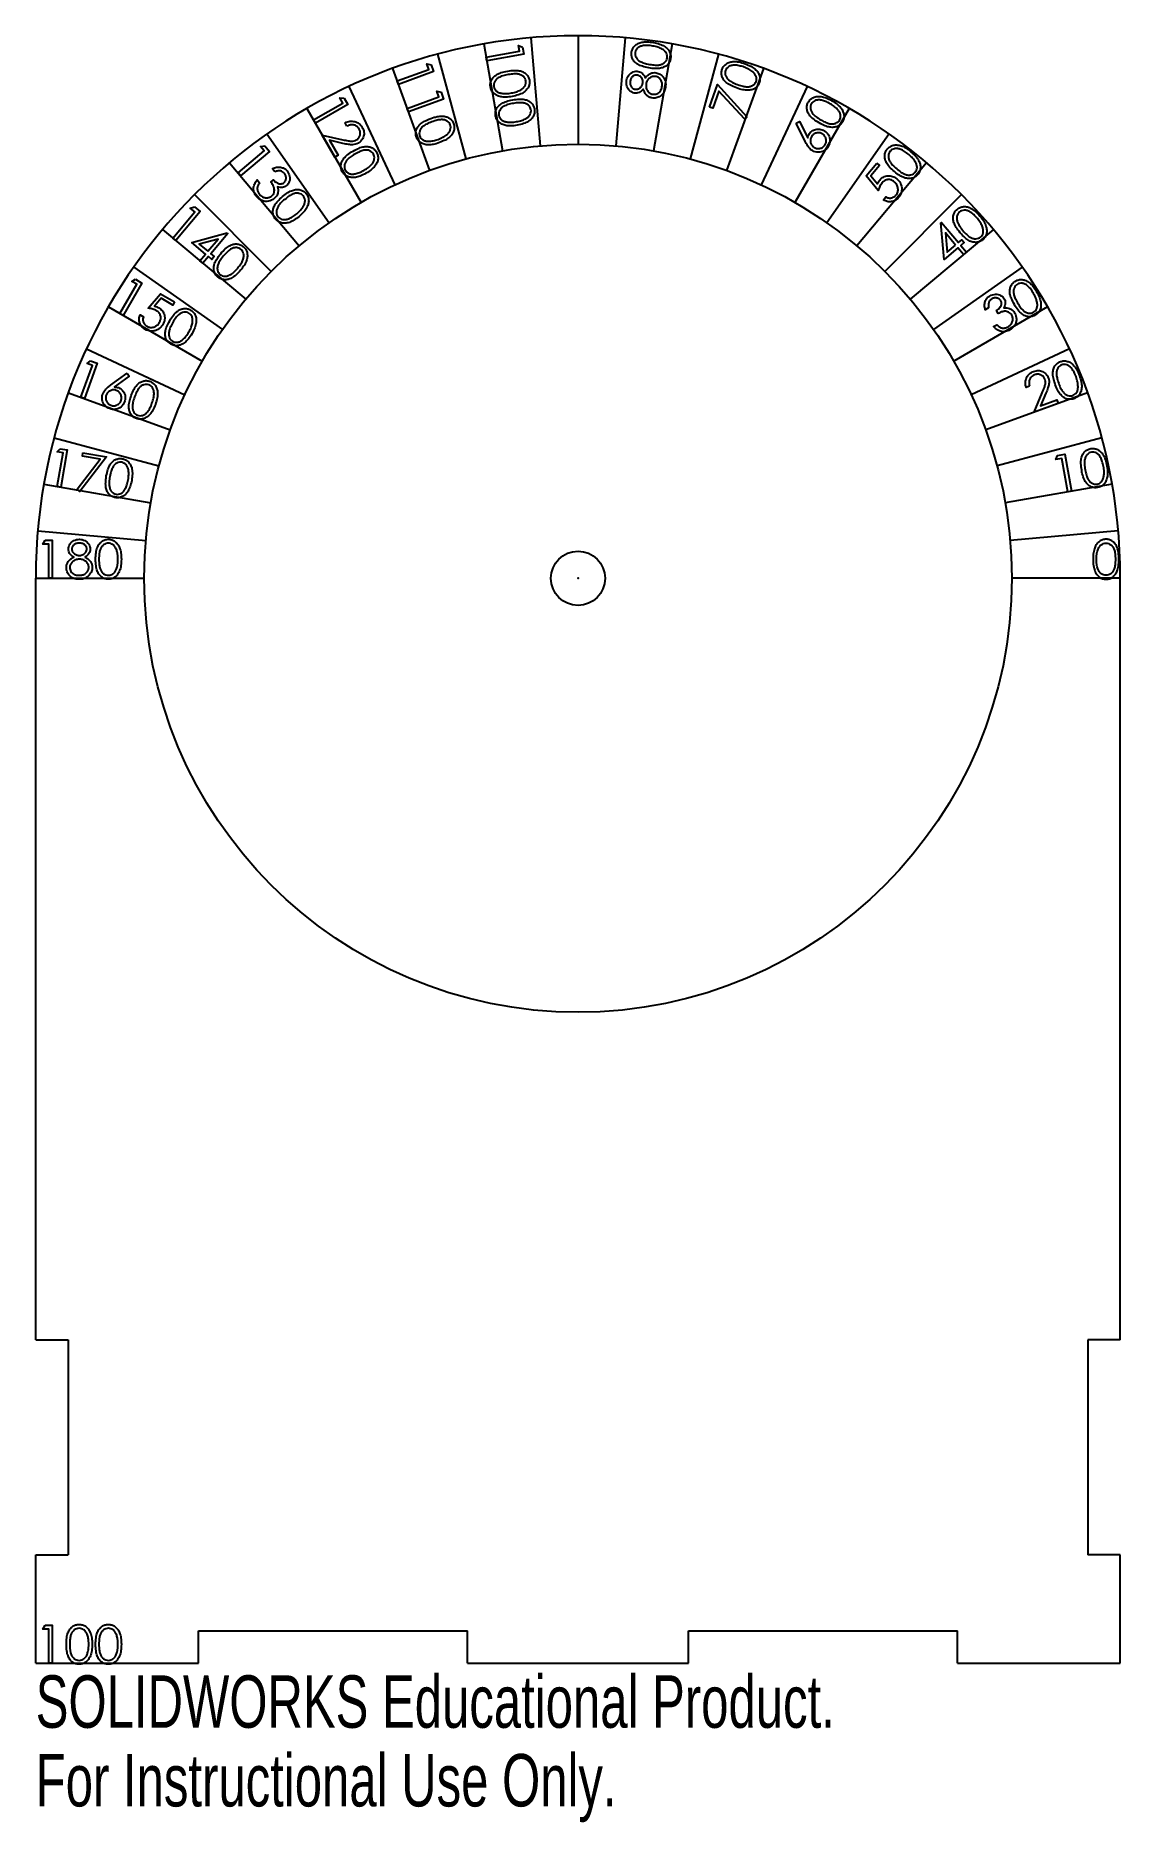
# Model space of a CAD drawing. Header units: millimetres. Extents: x 0 to 100, y -15 to 150.
import ezdxf

# ---------------------------------------------------------------- set-up
doc = ezdxf.new("R2010")
doc.units = ezdxf.units.MM
doc.header["$PDSIZE"] = -1
doc.styles.add('SLDTEXTSTYLE0', font='TXT', dxfattribs={"width": 0.7})

msp = doc.modelspace()

# ---------------------------------------------------------------- texts
at = {"color": 7, "linetype": 'Continuous', "char_height": 4.8336, "attachment_point": 1, "style": 'SLDTEXTSTYLE0'}
for s, insert in [('SOLIDWORKS Educational Product.', (0, -1.11)), ('For Instructional Use Only.', (0, -8.36))]:
    msp.add_mtext(s, dxfattribs=dict(at, insert=insert))

# ---------------------------------------------------------------- linework, layer by layer
at = {"color": 7, "linetype": 'Continuous'}
for p, q in [((50, 150), (50, 140)), ((37.06, 148.3), (39.65, 138.64)), ((41.32, 149.24), (43.05, 139.39)), ((45.64, 149.81), (46.51, 139.85)), ((54.36, 149.81), (53.49, 139.85)), ((58.68, 149.24), (56.95, 139.39)), ((62.94, 148.3), (60.35, 138.64)), ((32.9, 146.98), (36.32, 137.59)), ((67.1, 146.98), (63.68, 137.59)), ((28.87, 145.32), (33.1, 136.25)), ((71.13, 145.32), (66.9, 136.25)), ((25, 143.3), (30, 134.64)), ((75, 143.3), (70, 134.64)), ((21.32, 140.96), (27.06, 132.77)), ((78.68, 140.96), (72.94, 132.77)), ((17.86, 138.3), (24.29, 130.64)), ((82.14, 138.3), (75.71, 130.64)), ((14.64, 135.36), (21.72, 128.28)), ((85.36, 135.36), (78.28, 128.28)), ((11.7, 132.14), (19.36, 125.71)), ((88.3, 132.14), (80.64, 125.71)), ((9.04, 128.68), (17.23, 122.94)), ((90.96, 128.68), (82.77, 122.94)), ((6.7, 125), (15.36, 120)), ((93.3, 125), (84.64, 120)), ((4.68, 121.13), (13.75, 116.9)), ((95.32, 121.13), (86.25, 116.9)), ((3.02, 117.1), (12.41, 113.68)), ((96.98, 117.1), (87.59, 113.68)), ((1.7, 112.94), (11.36, 110.35)), ((98.3, 112.94), (88.64, 110.35)), ((0.76, 108.68), (10.61, 106.95)), ((99.24, 108.68), (89.39, 106.95)), ((0.19, 104.36), (10.15, 103.49)), ((99.81, 104.36), (89.85, 103.49)), ((0, 100), (10, 100)), ((100, 100), (90, 100))]:
    msp.add_line(p, q, dxfattribs=at)
at = {"color": 7, "linetype": 'Continuous', "lineweight": 25}
for p, q in [((0, 29.8), (0, 100)), ((100, 29.8), (100, 100)), ((0, 29.8), (3, 29.8)), ((3, 29.8), (3, 10)), ((100, 29.8), (97, 29.8)), ((97, 29.8), (97, 10)), ((0, 0), (0, 10)), ((0, 10), (3, 10)), ((100, 10), (97, 10)), ((100, 0), (100, 10)), ((15, 3), (39.8, 3)), ((15, 0), (15, 3)), ((39.8, 0), (39.8, 3)), ((60.2, 3), (85, 3)), ((60.2, 0), (60.2, 3)), ((85, 0), (85, 3)), ((0, 0), (15, 0)), ((39.8, 0), (60.2, 0)), ((85, 0), (100, 0))]:
    msp.add_line(p, q, dxfattribs=at)
at = {"color": 7, "linetype": 'Continuous', "flags": 128}
for points in [[(44.89, 148.96), (45.01, 148.29), (45.01, 148.29), (41.59, 147.69), (41.59, 147.69), (41.53, 148.03), (41.53, 148.03), (44.61, 148.57), (44.61, 148.57), (44.52, 149.11), (44.52, 149.11), (44.89, 148.96)], [(56.53, 147.04), (56.37, 147.07), (56.22, 147.11), (56.07, 147.14), (55.94, 147.18), (55.82, 147.22), (55.71, 147.27), (55.61, 147.32), (55.51, 147.37), (55.43, 147.42), (55.36, 147.48), (55.29, 147.54), (55.22, 147.6), (55.16, 147.67), (55.11, 147.74), (55.07, 147.81), (55.03, 147.88), (54.99, 147.95), (54.97, 148.03), (54.95, 148.11), (54.93, 148.18), (54.93, 148.26), (54.93, 148.34), (54.93, 148.42), (54.94, 148.51), (54.94, 148.51), (54.96, 148.59), (54.98, 148.67), (55.01, 148.74), (55.05, 148.81), (55.09, 148.88), (55.13, 148.95), (55.18, 149.01), (55.24, 149.07), (55.3, 149.13), (55.37, 149.18), (55.44, 149.23), (55.52, 149.27), (55.61, 149.31), (55.69, 149.34), (55.79, 149.37), (55.89, 149.4), (56, 149.42), (56.11, 149.43), (56.23, 149.44), (56.36, 149.44), (56.49, 149.43), (56.64, 149.42), (56.79, 149.4), (56.95, 149.37), (56.95, 149.37), (57.1, 149.34), (57.25, 149.31), (57.39, 149.27), (57.52, 149.23), (57.64, 149.19), (57.75, 149.14), (57.85, 149.09), (57.94, 149.04), (58.03, 148.98), (58.11, 148.92), (58.18, 148.86), (58.24, 148.8), (58.3, 148.73), (58.36, 148.66), (58.4, 148.59), (58.44, 148.51), (58.48, 148.43), (58.5, 148.36), (58.52, 148.28), (58.54, 148.2), (58.55, 148.12), (58.55, 148.04), (58.54, 147.95), (58.53, 147.87), (58.53, 147.87), (58.51, 147.79), (58.49, 147.71), (58.46, 147.64), (58.43, 147.57), (58.39, 147.5), (58.34, 147.44), (58.29, 147.37), (58.24, 147.32), (58.18, 147.26), (58.11, 147.21), (58.04, 147.16), (57.96, 147.12), (57.88, 147.09), (57.79, 147.05), (57.7, 147.03), (57.6, 147), (57.5, 146.99), (57.39, 146.98), (57.27, 146.97), (57.14, 146.97), (57, 146.98), (56.85, 146.99), (56.7, 147.01), (56.53, 147.04)], [(56.6, 147.36), (56.74, 147.34), (56.87, 147.32), (56.99, 147.31), (57.11, 147.3), (57.22, 147.3), (57.32, 147.3), (57.41, 147.3), (57.49, 147.31), (57.57, 147.33), (57.64, 147.35), (57.71, 147.37), (57.77, 147.39), (57.83, 147.42), (57.89, 147.46), (57.94, 147.5), (57.99, 147.54), (58.08, 147.63), (58.15, 147.73), (58.19, 147.83), (58.22, 147.94), (58.22, 147.94), (58.23, 148.05), (58.22, 148.17), (58.2, 148.28), (58.15, 148.39), (58.12, 148.44), (58.08, 148.5), (58.04, 148.55), (57.99, 148.6), (57.94, 148.64), (57.88, 148.69), (57.82, 148.73), (57.75, 148.77), (57.75, 148.77), (57.66, 148.82), (57.57, 148.86), (57.47, 148.9), (57.37, 148.94), (57.26, 148.97), (57.14, 149), (57.02, 149.03), (56.9, 149.05), (56.9, 149.05), (56.77, 149.07), (56.65, 149.09), (56.53, 149.1), (56.42, 149.11), (56.32, 149.11), (56.22, 149.1), (56.12, 149.1), (56.03, 149.09), (55.95, 149.07), (55.87, 149.05), (55.79, 149.03), (55.72, 149), (55.66, 148.97), (55.6, 148.94), (55.55, 148.9), (55.5, 148.86), (55.41, 148.77), (55.35, 148.67), (55.3, 148.57), (55.27, 148.46), (55.27, 148.46), (55.26, 148.35), (55.27, 148.23), (55.3, 148.12), (55.35, 148.01), (55.38, 147.95), (55.41, 147.9), (55.46, 147.85), (55.5, 147.8), (55.55, 147.75), (55.61, 147.7), (55.67, 147.66), (55.74, 147.62), (55.81, 147.58), (55.9, 147.55), (55.99, 147.51), (56.09, 147.48), (56.21, 147.45), (56.33, 147.42), (56.46, 147.39), (56.6, 147.36)], [(36.46, 147.33), (36.69, 146.69), (36.69, 146.69), (33.44, 145.51), (33.44, 145.51), (33.32, 145.83), (33.32, 145.83), (36.26, 146.9), (36.26, 146.9), (36.07, 147.41), (36.07, 147.41), (36.46, 147.33)], [(43.52, 146.74), (43.68, 146.77), (43.84, 146.79), (43.99, 146.8), (44.12, 146.81), (44.25, 146.81), (44.37, 146.81), (44.49, 146.8), (44.59, 146.78), (44.69, 146.76), (44.78, 146.73), (44.86, 146.7), (44.95, 146.66), (45.02, 146.62), (45.09, 146.57), (45.16, 146.52), (45.22, 146.47), (45.28, 146.41), (45.33, 146.34), (45.37, 146.28), (45.41, 146.21), (45.45, 146.14), (45.48, 146.07), (45.5, 145.99), (45.52, 145.91), (45.52, 145.91), (45.53, 145.83), (45.53, 145.74), (45.53, 145.66), (45.52, 145.58), (45.51, 145.5), (45.49, 145.43), (45.46, 145.35), (45.43, 145.27), (45.39, 145.2), (45.35, 145.13), (45.29, 145.06), (45.23, 144.99), (45.17, 144.93), (45.1, 144.86), (45.02, 144.8), (44.93, 144.75), (44.84, 144.69), (44.74, 144.64), (44.62, 144.59), (44.5, 144.55), (44.37, 144.51), (44.23, 144.47), (44.09, 144.44), (43.93, 144.41), (43.93, 144.41), (43.77, 144.38), (43.62, 144.36), (43.48, 144.35), (43.35, 144.34), (43.22, 144.34), (43.1, 144.35), (42.98, 144.36), (42.88, 144.38), (42.78, 144.4), (42.68, 144.43), (42.6, 144.47), (42.51, 144.51), (42.43, 144.55), (42.36, 144.6), (42.29, 144.65), (42.23, 144.71), (42.17, 144.77), (42.12, 144.83), (42.07, 144.9), (42.03, 144.97), (42, 145.04), (41.97, 145.12), (41.95, 145.19), (41.93, 145.28), (41.93, 145.28), (41.92, 145.36), (41.91, 145.44), (41.91, 145.52), (41.92, 145.59), (41.93, 145.67), (41.95, 145.75), (41.98, 145.82), (42.01, 145.9), (42.05, 145.97), (42.1, 146.04), (42.15, 146.11), (42.21, 146.17), (42.27, 146.24), (42.34, 146.3), (42.42, 146.35), (42.5, 146.41), (42.59, 146.46), (42.69, 146.51), (42.81, 146.55), (42.93, 146.6), (43.06, 146.64), (43.2, 146.67), (43.36, 146.71), (43.52, 146.74)], [(56.2, 146.1), (56.25, 146.17), (56.31, 146.24), (56.37, 146.3), (56.43, 146.36), (56.49, 146.41), (56.55, 146.45), (56.61, 146.49), (56.68, 146.52), (56.8, 146.57), (56.93, 146.59), (57.07, 146.6), (57.2, 146.58), (57.2, 146.58), (57.3, 146.56), (57.39, 146.53), (57.48, 146.5), (57.56, 146.45), (57.64, 146.4), (57.72, 146.34), (57.79, 146.28), (57.85, 146.2), (57.85, 146.2), (57.93, 146.1), (57.99, 146), (58.03, 145.89), (58.06, 145.77), (58.08, 145.65), (58.09, 145.52), (58.08, 145.38), (58.06, 145.23), (58.06, 145.23), (58.04, 145.1), (58, 144.97), (57.95, 144.86), (57.9, 144.75), (57.83, 144.66), (57.76, 144.57), (57.68, 144.5), (57.59, 144.43), (57.49, 144.38), (57.4, 144.33), (57.3, 144.3), (57.21, 144.27), (57.11, 144.26), (57.02, 144.25), (56.92, 144.25), (56.82, 144.27), (56.82, 144.27), (56.75, 144.28), (56.69, 144.3), (56.62, 144.32), (56.56, 144.35), (56.5, 144.38), (56.44, 144.42), (56.39, 144.46), (56.34, 144.51), (56.29, 144.56), (56.24, 144.62), (56.2, 144.68), (56.16, 144.75), (56.12, 144.83), (56.08, 144.91), (56.05, 145), (56.02, 145.09), (56.02, 145.09), (55.93, 144.99), (55.83, 144.9), (55.73, 144.83), (55.63, 144.77), (55.52, 144.74), (55.41, 144.71), (55.3, 144.71), (55.19, 144.72), (55.19, 144.72), (55.08, 144.75), (54.98, 144.79), (54.88, 144.85), (54.78, 144.93), (54.69, 145.02), (54.62, 145.12), (54.56, 145.24), (54.51, 145.36), (54.48, 145.49), (54.46, 145.62), (54.46, 145.75), (54.48, 145.89), (54.48, 145.89), (54.51, 146.02), (54.56, 146.14), (54.62, 146.26), (54.69, 146.36), (54.78, 146.46), (54.87, 146.54), (54.98, 146.61), (55.09, 146.66), (55.21, 146.7), (55.32, 146.72), (55.44, 146.72), (55.55, 146.71), (55.55, 146.71), (55.67, 146.68), (55.77, 146.64), (55.86, 146.59), (55.95, 146.52), (56.02, 146.43), (56.09, 146.33), (56.15, 146.22), (56.2, 146.1)], [(64.61, 145.19), (64.45, 145.25), (64.31, 145.31), (64.17, 145.37), (64.05, 145.43), (63.94, 145.5), (63.83, 145.56), (63.74, 145.63), (63.66, 145.69), (63.59, 145.76), (63.52, 145.83), (63.46, 145.9), (63.41, 145.97), (63.37, 146.04), (63.33, 146.12), (63.3, 146.2), (63.27, 146.28), (63.25, 146.36), (63.24, 146.43), (63.23, 146.51), (63.23, 146.59), (63.24, 146.67), (63.25, 146.75), (63.27, 146.83), (63.29, 146.91), (63.29, 146.91), (63.32, 146.98), (63.36, 147.06), (63.4, 147.13), (63.45, 147.19), (63.5, 147.25), (63.56, 147.31), (63.62, 147.36), (63.68, 147.41), (63.76, 147.46), (63.83, 147.5), (63.91, 147.53), (64, 147.56), (64.09, 147.58), (64.18, 147.6), (64.28, 147.61), (64.38, 147.62), (64.49, 147.62), (64.6, 147.61), (64.72, 147.6), (64.85, 147.58), (64.98, 147.55), (65.12, 147.51), (65.26, 147.46), (65.41, 147.41), (65.41, 147.41), (65.56, 147.36), (65.7, 147.3), (65.83, 147.24), (65.95, 147.18), (66.06, 147.11), (66.16, 147.05), (66.25, 146.98), (66.34, 146.91), (66.41, 146.84), (66.48, 146.77), (66.54, 146.69), (66.59, 146.62), (66.64, 146.54), (66.68, 146.46), (66.71, 146.38), (66.74, 146.3), (66.76, 146.22), (66.77, 146.14), (66.78, 146.06), (66.78, 145.98), (66.77, 145.9), (66.76, 145.82), (66.74, 145.74), (66.71, 145.66), (66.71, 145.66), (66.68, 145.59), (66.65, 145.51), (66.61, 145.45), (66.56, 145.38), (66.51, 145.32), (66.45, 145.27), (66.39, 145.21), (66.33, 145.16), (66.26, 145.12), (66.18, 145.08), (66.11, 145.05), (66.02, 145.02), (65.94, 145), (65.85, 144.99), (65.75, 144.97), (65.65, 144.97), (65.55, 144.97), (65.43, 144.98), (65.31, 145), (65.19, 145.02), (65.05, 145.05), (64.91, 145.09), (64.76, 145.14), (64.61, 145.19)], [(64.72, 145.5), (64.86, 145.45), (64.99, 145.41), (65.11, 145.37), (65.22, 145.34), (65.32, 145.32), (65.42, 145.31), (65.51, 145.3), (65.59, 145.29), (65.67, 145.29), (65.75, 145.3), (65.82, 145.31), (65.89, 145.32), (65.95, 145.34), (66.01, 145.37), (66.07, 145.39), (66.13, 145.43), (66.23, 145.5), (66.31, 145.58), (66.37, 145.68), (66.42, 145.78), (66.42, 145.78), (66.45, 145.89), (66.46, 146), (66.45, 146.12), (66.43, 146.24), (66.41, 146.3), (66.38, 146.35), (66.35, 146.41), (66.31, 146.47), (66.27, 146.52), (66.22, 146.58), (66.16, 146.63), (66.1, 146.68), (66.1, 146.68), (66.02, 146.74), (65.94, 146.8), (65.85, 146.85), (65.75, 146.91), (65.65, 146.96), (65.54, 147.01), (65.43, 147.06), (65.31, 147.1), (65.31, 147.1), (65.19, 147.15), (65.07, 147.18), (64.96, 147.21), (64.85, 147.24), (64.75, 147.26), (64.65, 147.28), (64.56, 147.28), (64.47, 147.29), (64.38, 147.29), (64.3, 147.28), (64.22, 147.27), (64.15, 147.26), (64.08, 147.24), (64.02, 147.22), (63.95, 147.19), (63.9, 147.16), (63.8, 147.08), (63.72, 147), (63.65, 146.91), (63.61, 146.8), (63.61, 146.8), (63.58, 146.69), (63.57, 146.58), (63.58, 146.46), (63.6, 146.34), (63.63, 146.28), (63.65, 146.23), (63.68, 146.17), (63.72, 146.11), (63.76, 146.06), (63.81, 146), (63.87, 145.95), (63.93, 145.9), (63.99, 145.85), (64.07, 145.8), (64.15, 145.75), (64.25, 145.7), (64.35, 145.65), (64.47, 145.6), (64.59, 145.55), (64.72, 145.5)], [(43.57, 146.42), (43.43, 146.39), (43.3, 146.36), (43.18, 146.33), (43.07, 146.3), (42.96, 146.27), (42.87, 146.23), (42.79, 146.19), (42.71, 146.16), (42.65, 146.12), (42.58, 146.07), (42.53, 146.03), (42.47, 145.98), (42.43, 145.93), (42.39, 145.88), (42.35, 145.83), (42.32, 145.77), (42.27, 145.66), (42.24, 145.54), (42.23, 145.43), (42.24, 145.32), (42.24, 145.32), (42.27, 145.21), (42.32, 145.1), (42.38, 145.01), (42.46, 144.92), (42.51, 144.88), (42.56, 144.84), (42.62, 144.81), (42.68, 144.78), (42.75, 144.75), (42.82, 144.73), (42.89, 144.71), (42.97, 144.7), (42.97, 144.7), (43.07, 144.69), (43.17, 144.68), (43.27, 144.67), (43.39, 144.67), (43.5, 144.68), (43.62, 144.69), (43.74, 144.71), (43.87, 144.73), (43.87, 144.73), (43.99, 144.75), (44.11, 144.78), (44.22, 144.81), (44.33, 144.84), (44.43, 144.87), (44.52, 144.91), (44.61, 144.95), (44.69, 144.99), (44.76, 145.03), (44.83, 145.08), (44.9, 145.13), (44.95, 145.18), (45, 145.23), (45.05, 145.28), (45.08, 145.33), (45.12, 145.39), (45.17, 145.5), (45.19, 145.62), (45.2, 145.73), (45.19, 145.84), (45.19, 145.84), (45.16, 145.95), (45.12, 146.05), (45.05, 146.15), (44.97, 146.24), (44.92, 146.28), (44.86, 146.32), (44.81, 146.35), (44.75, 146.38), (44.68, 146.41), (44.61, 146.43), (44.54, 146.45), (44.46, 146.46), (44.38, 146.48), (44.29, 146.48), (44.19, 146.48), (44.08, 146.48), (43.97, 146.47), (43.84, 146.46), (43.71, 146.44), (43.57, 146.42)], [(54.81, 145.82), (54.8, 145.75), (54.8, 145.68), (54.8, 145.62), (54.81, 145.55), (54.82, 145.49), (54.84, 145.43), (54.86, 145.38), (54.89, 145.32), (54.93, 145.27), (54.97, 145.22), (55.01, 145.18), (55.05, 145.15), (55.1, 145.12), (55.15, 145.1), (55.2, 145.08), (55.26, 145.07), (55.26, 145.07), (55.31, 145.06), (55.37, 145.06), (55.43, 145.06), (55.48, 145.08), (55.54, 145.1), (55.59, 145.12), (55.65, 145.15), (55.7, 145.19), (55.76, 145.23), (55.8, 145.28), (55.84, 145.33), (55.88, 145.38), (55.91, 145.44), (55.94, 145.5), (55.96, 145.56), (55.97, 145.62), (55.97, 145.62), (55.98, 145.71), (55.98, 145.79), (55.97, 145.88), (55.94, 145.96), (55.91, 146.04), (55.87, 146.11), (55.82, 146.18), (55.76, 146.23), (55.69, 146.28), (55.62, 146.32), (55.55, 146.35), (55.48, 146.37), (55.48, 146.37), (55.38, 146.38), (55.27, 146.36), (55.17, 146.33), (55.07, 146.27), (55.02, 146.23), (54.98, 146.19), (54.94, 146.14), (54.9, 146.09), (54.87, 146.03), (54.85, 145.96), (54.83, 145.89), (54.81, 145.82)], [(56.28, 145.57), (56.27, 145.49), (56.27, 145.4), (56.27, 145.32), (56.28, 145.24), (56.3, 145.16), (56.33, 145.08), (56.36, 145.01), (56.4, 144.94), (56.45, 144.87), (56.51, 144.81), (56.56, 144.76), (56.62, 144.72), (56.68, 144.68), (56.75, 144.65), (56.82, 144.62), (56.9, 144.61), (56.9, 144.61), (56.99, 144.6), (57.08, 144.6), (57.18, 144.62), (57.27, 144.65), (57.36, 144.69), (57.44, 144.74), (57.51, 144.81), (57.58, 144.89), (57.63, 144.98), (57.68, 145.07), (57.72, 145.18), (57.74, 145.3), (57.74, 145.3), (57.76, 145.39), (57.76, 145.48), (57.76, 145.56), (57.75, 145.64), (57.73, 145.72), (57.7, 145.79), (57.67, 145.86), (57.63, 145.93), (57.58, 145.99), (57.53, 146.05), (57.47, 146.1), (57.42, 146.14), (57.36, 146.17), (57.29, 146.2), (57.22, 146.23), (57.15, 146.24), (57.15, 146.24), (57.08, 146.25), (57.01, 146.25), (56.94, 146.24), (56.87, 146.23), (56.8, 146.21), (56.73, 146.18), (56.67, 146.14), (56.6, 146.1), (56.54, 146.05), (56.48, 145.99), (56.43, 145.93), (56.39, 145.87), (56.35, 145.8), (56.32, 145.73), (56.3, 145.65), (56.28, 145.57)], [(62.12, 143.43), (62.87, 145.5), (62.87, 145.5), (65.58, 142.54), (65.58, 142.54), (65.34, 142.33), (65.34, 142.33), (63, 144.88), (63, 144.88), (62.43, 143.32), (62.43, 143.32), (62.12, 143.43)], [(28.44, 144.26), (28.78, 143.67), (28.78, 143.67), (25.79, 141.94), (25.79, 141.94), (25.61, 142.24), (25.61, 142.24), (28.32, 143.8), (28.32, 143.8), (28.05, 144.27), (28.05, 144.27), (28.44, 144.26)], [(37.38, 144.8), (37.61, 144.16), (37.61, 144.16), (34.36, 142.98), (34.36, 142.98), (34.24, 143.3), (34.24, 143.3), (37.18, 144.37), (37.18, 144.37), (36.99, 144.88), (36.99, 144.88), (37.38, 144.8)], [(43.99, 144.09), (44.15, 144.11), (44.31, 144.13), (44.45, 144.15), (44.59, 144.16), (44.72, 144.16), (44.84, 144.15), (44.95, 144.14), (45.06, 144.13), (45.15, 144.1), (45.24, 144.08), (45.33, 144.05), (45.41, 144.01), (45.49, 143.97), (45.56, 143.92), (45.63, 143.87), (45.69, 143.82), (45.75, 143.76), (45.8, 143.69), (45.84, 143.63), (45.88, 143.56), (45.92, 143.49), (45.94, 143.41), (45.97, 143.34), (45.98, 143.26), (45.98, 143.26), (46, 143.17), (46, 143.09), (46, 143.01), (45.99, 142.93), (45.98, 142.85), (45.96, 142.78), (45.93, 142.7), (45.9, 142.62), (45.86, 142.55), (45.81, 142.48), (45.76, 142.41), (45.7, 142.34), (45.64, 142.27), (45.56, 142.21), (45.48, 142.15), (45.4, 142.09), (45.31, 142.04), (45.2, 141.99), (45.09, 141.94), (44.97, 141.9), (44.84, 141.86), (44.7, 141.82), (44.55, 141.79), (44.4, 141.76), (44.4, 141.76), (44.24, 141.73), (44.09, 141.71), (43.95, 141.7), (43.81, 141.69), (43.69, 141.69), (43.56, 141.7), (43.45, 141.71), (43.35, 141.73), (43.25, 141.75), (43.15, 141.78), (43.06, 141.82), (42.98, 141.85), (42.9, 141.9), (42.83, 141.94), (42.76, 142), (42.7, 142.05), (42.64, 142.12), (42.59, 142.18), (42.54, 142.25), (42.5, 142.32), (42.47, 142.39), (42.44, 142.46), (42.41, 142.54), (42.4, 142.62), (42.4, 142.62), (42.38, 142.71), (42.38, 142.79), (42.38, 142.86), (42.39, 142.94), (42.4, 143.02), (42.42, 143.1), (42.45, 143.17), (42.48, 143.25), (42.52, 143.32), (42.56, 143.39), (42.61, 143.46), (42.67, 143.52), (42.74, 143.58), (42.81, 143.64), (42.88, 143.7), (42.97, 143.76), (43.06, 143.81), (43.16, 143.86), (43.27, 143.9), (43.4, 143.95), (43.53, 143.99), (43.67, 144.02), (43.82, 144.06), (43.99, 144.09)], [(44.04, 143.76), (43.9, 143.74), (43.77, 143.71), (43.64, 143.68), (43.53, 143.65), (43.43, 143.62), (43.34, 143.58), (43.25, 143.54), (43.18, 143.51), (43.11, 143.47), (43.05, 143.42), (42.99, 143.38), (42.94, 143.33), (42.89, 143.28), (42.85, 143.23), (42.82, 143.18), (42.78, 143.12), (42.73, 143.01), (42.71, 142.89), (42.7, 142.78), (42.71, 142.67), (42.71, 142.67), (42.74, 142.56), (42.78, 142.45), (42.85, 142.36), (42.93, 142.27), (42.98, 142.23), (43.03, 142.19), (43.09, 142.16), (43.15, 142.13), (43.21, 142.1), (43.28, 142.08), (43.36, 142.06), (43.43, 142.05), (43.43, 142.05), (43.53, 142.03), (43.64, 142.03), (43.74, 142.02), (43.85, 142.02), (43.97, 142.03), (44.09, 142.04), (44.21, 142.06), (44.33, 142.08), (44.33, 142.08), (44.46, 142.1), (44.58, 142.13), (44.69, 142.15), (44.8, 142.19), (44.9, 142.22), (44.99, 142.26), (45.08, 142.3), (45.16, 142.34), (45.23, 142.38), (45.3, 142.43), (45.36, 142.47), (45.42, 142.52), (45.47, 142.57), (45.51, 142.63), (45.55, 142.68), (45.58, 142.74), (45.63, 142.85), (45.66, 142.96), (45.67, 143.08), (45.66, 143.19), (45.66, 143.19), (45.63, 143.3), (45.58, 143.4), (45.52, 143.5), (45.43, 143.59), (45.38, 143.63), (45.33, 143.67), (45.28, 143.7), (45.21, 143.73), (45.15, 143.76), (45.08, 143.78), (45.01, 143.8), (44.93, 143.81), (44.85, 143.82), (44.76, 143.83), (44.66, 143.83), (44.55, 143.83), (44.43, 143.82), (44.31, 143.81), (44.18, 143.79), (44.04, 143.76)], [(72.23, 141.97), (72.09, 142.05), (71.96, 142.14), (71.84, 142.22), (71.73, 142.3), (71.63, 142.38), (71.54, 142.47), (71.46, 142.54), (71.39, 142.62), (71.33, 142.7), (71.28, 142.78), (71.23, 142.86), (71.19, 142.94), (71.16, 143.02), (71.14, 143.1), (71.12, 143.19), (71.11, 143.27), (71.1, 143.35), (71.1, 143.43), (71.11, 143.51), (71.12, 143.59), (71.14, 143.66), (71.17, 143.74), (71.2, 143.81), (71.24, 143.88), (71.24, 143.88), (71.28, 143.95), (71.33, 144.02), (71.38, 144.08), (71.44, 144.14), (71.5, 144.19), (71.57, 144.23), (71.64, 144.28), (71.71, 144.31), (71.79, 144.34), (71.87, 144.37), (71.96, 144.39), (72.04, 144.4), (72.14, 144.41), (72.23, 144.41), (72.33, 144.41), (72.43, 144.4), (72.54, 144.38), (72.65, 144.35), (72.76, 144.32), (72.89, 144.27), (73.01, 144.22), (73.14, 144.16), (73.27, 144.09), (73.41, 144.01), (73.41, 144.01), (73.55, 143.93), (73.68, 143.85), (73.79, 143.77), (73.9, 143.69), (74, 143.6), (74.09, 143.52), (74.17, 143.44), (74.23, 143.36), (74.29, 143.28), (74.35, 143.19), (74.39, 143.11), (74.43, 143.03), (74.47, 142.94), (74.49, 142.86), (74.51, 142.78), (74.52, 142.69), (74.53, 142.61), (74.53, 142.53), (74.52, 142.45), (74.51, 142.37), (74.49, 142.29), (74.46, 142.21), (74.43, 142.14), (74.39, 142.07), (74.39, 142.07), (74.34, 142), (74.3, 141.93), (74.24, 141.87), (74.19, 141.82), (74.13, 141.77), (74.06, 141.72), (74, 141.68), (73.92, 141.64), (73.85, 141.61), (73.77, 141.59), (73.68, 141.57), (73.6, 141.56), (73.51, 141.55), (73.42, 141.55), (73.32, 141.56), (73.22, 141.57), (73.12, 141.59), (73.01, 141.61), (72.9, 141.65), (72.77, 141.7), (72.65, 141.75), (72.52, 141.81), (72.38, 141.89), (72.23, 141.97)], [(72.4, 142.25), (72.53, 142.18), (72.64, 142.11), (72.76, 142.06), (72.86, 142.01), (72.96, 141.97), (73.05, 141.94), (73.14, 141.91), (73.22, 141.89), (73.3, 141.88), (73.37, 141.87), (73.44, 141.87), (73.52, 141.87), (73.58, 141.88), (73.65, 141.9), (73.71, 141.91), (73.77, 141.93), (73.88, 141.99), (73.98, 142.06), (74.06, 142.14), (74.12, 142.23), (74.12, 142.23), (74.17, 142.33), (74.2, 142.44), (74.21, 142.56), (74.21, 142.68), (74.2, 142.74), (74.18, 142.8), (74.16, 142.87), (74.13, 142.93), (74.1, 142.99), (74.06, 143.05), (74.01, 143.11), (73.96, 143.17), (73.96, 143.17), (73.9, 143.24), (73.82, 143.32), (73.74, 143.39), (73.66, 143.46), (73.57, 143.53), (73.47, 143.6), (73.37, 143.66), (73.26, 143.73), (73.26, 143.73), (73.15, 143.79), (73.04, 143.85), (72.93, 143.9), (72.83, 143.94), (72.73, 143.98), (72.64, 144.01), (72.55, 144.04), (72.46, 144.06), (72.37, 144.07), (72.29, 144.08), (72.22, 144.08), (72.14, 144.08), (72.07, 144.07), (72, 144.06), (71.94, 144.05), (71.88, 144.02), (71.77, 143.97), (71.67, 143.9), (71.59, 143.82), (71.53, 143.73), (71.53, 143.73), (71.48, 143.63), (71.45, 143.52), (71.44, 143.4), (71.45, 143.28), (71.47, 143.15), (71.52, 143.03), (71.59, 142.9), (71.69, 142.78), (71.74, 142.72), (71.81, 142.66), (71.88, 142.59), (71.97, 142.53), (72.06, 142.46), (72.17, 142.39), (72.28, 142.32), (72.4, 142.25)], [(28.68, 141.67), (28.52, 141.96), (28.52, 141.96), (28.63, 142.02), (28.74, 142.06), (28.86, 142.09), (28.97, 142.12), (29.08, 142.13), (29.19, 142.12), (29.31, 142.11), (29.42, 142.09), (29.53, 142.05), (29.63, 142.01), (29.73, 141.96), (29.82, 141.89), (29.9, 141.82), (29.98, 141.74), (30.05, 141.65), (30.11, 141.55), (30.11, 141.55), (30.16, 141.45), (30.21, 141.34), (30.24, 141.24), (30.26, 141.14), (30.27, 141.03), (30.27, 140.93), (30.25, 140.83), (30.23, 140.73), (30.19, 140.63), (30.15, 140.53), (30.1, 140.45), (30.05, 140.37), (29.98, 140.29), (29.91, 140.22), (29.83, 140.16), (29.75, 140.11), (29.75, 140.11), (29.62, 140.04), (29.48, 140), (29.34, 139.97), (29.2, 139.95), (29.12, 139.95), (29.03, 139.96), (28.94, 139.97), (28.83, 139.98), (28.72, 140), (28.59, 140.02), (28.46, 140.05), (28.32, 140.08), (28.32, 140.08), (27.08, 140.36), (27.08, 140.36), (27.88, 138.98), (27.88, 138.98), (27.59, 138.81), (27.59, 138.81), (26.42, 140.85), (26.42, 140.85), (28.32, 140.41), (28.32, 140.41), (28.45, 140.38), (28.58, 140.36), (28.7, 140.33), (28.81, 140.31), (28.9, 140.3), (28.99, 140.29), (29.07, 140.28), (29.13, 140.28), (29.25, 140.29), (29.36, 140.31), (29.47, 140.34), (29.57, 140.4), (29.57, 140.4), (29.63, 140.43), (29.69, 140.48), (29.74, 140.53), (29.78, 140.58), (29.82, 140.64), (29.85, 140.7), (29.88, 140.76), (29.9, 140.84), (29.91, 140.91), (29.92, 140.98), (29.92, 141.05), (29.91, 141.12), (29.9, 141.19), (29.88, 141.26), (29.85, 141.33), (29.81, 141.4), (29.81, 141.4), (29.77, 141.47), (29.72, 141.53), (29.67, 141.59), (29.61, 141.64), (29.55, 141.68), (29.49, 141.72), (29.42, 141.75), (29.35, 141.77), (29.27, 141.78), (29.19, 141.79), (29.11, 141.79), (29.03, 141.79), (28.95, 141.77), (28.86, 141.75), (28.77, 141.71), (28.68, 141.67)], [(36.42, 142.37), (36.58, 142.43), (36.73, 142.48), (36.87, 142.51), (37, 142.55), (37.13, 142.57), (37.25, 142.59), (37.36, 142.6), (37.47, 142.6), (37.56, 142.59), (37.66, 142.58), (37.75, 142.56), (37.84, 142.54), (37.92, 142.52), (38, 142.48), (38.07, 142.44), (38.14, 142.4), (38.21, 142.35), (38.27, 142.3), (38.32, 142.24), (38.37, 142.18), (38.42, 142.12), (38.46, 142.05), (38.5, 141.98), (38.53, 141.9), (38.53, 141.9), (38.55, 141.82), (38.57, 141.74), (38.59, 141.66), (38.59, 141.58), (38.59, 141.5), (38.59, 141.42), (38.57, 141.34), (38.55, 141.26), (38.53, 141.18), (38.5, 141.1), (38.46, 141.03), (38.41, 140.95), (38.36, 140.87), (38.3, 140.8), (38.23, 140.73), (38.15, 140.66), (38.07, 140.59), (37.98, 140.52), (37.88, 140.45), (37.77, 140.39), (37.65, 140.33), (37.52, 140.27), (37.38, 140.21), (37.23, 140.15), (37.23, 140.15), (37.08, 140.1), (36.93, 140.05), (36.8, 140.02), (36.66, 139.99), (36.54, 139.97), (36.42, 139.95), (36.31, 139.94), (36.2, 139.94), (36.1, 139.95), (36, 139.96), (35.91, 139.98), (35.82, 140), (35.73, 140.03), (35.65, 140.06), (35.57, 140.1), (35.5, 140.15), (35.44, 140.2), (35.37, 140.25), (35.32, 140.31), (35.27, 140.37), (35.22, 140.44), (35.18, 140.51), (35.14, 140.58), (35.11, 140.66), (35.11, 140.66), (35.08, 140.74), (35.06, 140.81), (35.05, 140.89), (35.05, 140.97), (35.05, 141.05), (35.05, 141.13), (35.06, 141.21), (35.08, 141.29), (35.11, 141.36), (35.14, 141.44), (35.18, 141.52), (35.23, 141.59), (35.28, 141.66), (35.34, 141.73), (35.4, 141.8), (35.48, 141.87), (35.56, 141.94), (35.65, 142), (35.75, 142.07), (35.86, 142.13), (35.99, 142.19), (36.12, 142.25), (36.26, 142.31), (36.42, 142.37)], [(36.52, 142.06), (36.39, 142.01), (36.27, 141.96), (36.15, 141.91), (36.05, 141.86), (35.95, 141.81), (35.87, 141.76), (35.79, 141.71), (35.73, 141.66), (35.67, 141.61), (35.61, 141.56), (35.57, 141.5), (35.52, 141.45), (35.49, 141.39), (35.45, 141.33), (35.43, 141.27), (35.41, 141.21), (35.38, 141.09), (35.37, 140.98), (35.38, 140.86), (35.41, 140.75), (35.41, 140.75), (35.46, 140.65), (35.52, 140.56), (35.6, 140.47), (35.7, 140.4), (35.75, 140.37), (35.81, 140.34), (35.87, 140.32), (35.94, 140.3), (36, 140.29), (36.08, 140.28), (36.15, 140.27), (36.23, 140.27), (36.23, 140.27), (36.33, 140.28), (36.43, 140.28), (36.54, 140.3), (36.65, 140.32), (36.76, 140.35), (36.87, 140.38), (36.99, 140.41), (37.11, 140.45), (37.11, 140.45), (37.23, 140.5), (37.34, 140.55), (37.45, 140.59), (37.55, 140.64), (37.64, 140.69), (37.72, 140.75), (37.8, 140.8), (37.87, 140.86), (37.94, 140.91), (38, 140.97), (38.05, 141.03), (38.1, 141.08), (38.14, 141.14), (38.17, 141.2), (38.2, 141.26), (38.22, 141.32), (38.25, 141.44), (38.26, 141.56), (38.25, 141.67), (38.22, 141.78), (38.22, 141.78), (38.17, 141.88), (38.11, 141.98), (38.03, 142.06), (37.93, 142.13), (37.87, 142.17), (37.82, 142.19), (37.75, 142.22), (37.69, 142.24), (37.62, 142.25), (37.55, 142.26), (37.47, 142.27), (37.4, 142.27), (37.31, 142.26), (37.22, 142.25), (37.12, 142.24), (37.02, 142.21), (36.91, 142.19), (36.79, 142.15), (36.66, 142.11), (36.52, 142.06)], [(70.12, 141.94), (70.42, 142.1), (70.42, 142.1), (71.18, 140.58), (71.18, 140.58), (71.2, 140.67), (71.23, 140.76), (71.26, 140.84), (71.3, 140.92), (71.3, 140.92), (71.36, 141), (71.42, 141.08), (71.49, 141.15), (71.56, 141.21), (71.64, 141.26), (71.72, 141.31), (71.81, 141.34), (71.91, 141.37), (72.01, 141.39), (72.11, 141.4), (72.21, 141.4), (72.31, 141.39), (72.4, 141.37), (72.5, 141.34), (72.59, 141.3), (72.69, 141.25), (72.69, 141.25), (72.81, 141.17), (72.92, 141.08), (73.01, 140.98), (73.09, 140.86), (73.15, 140.74), (73.19, 140.61), (73.21, 140.47), (73.22, 140.33), (73.21, 140.19), (73.18, 140.05), (73.14, 139.91), (73.07, 139.78), (73.07, 139.78), (72.99, 139.67), (72.9, 139.56), (72.8, 139.47), (72.69, 139.4), (72.56, 139.33), (72.43, 139.29), (72.3, 139.27), (72.16, 139.26), (72.02, 139.27), (71.88, 139.3), (71.75, 139.34), (71.63, 139.41), (71.63, 139.41), (71.54, 139.46), (71.45, 139.53), (71.37, 139.61), (71.29, 139.7), (71.2, 139.81), (71.12, 139.94), (71.04, 140.08), (70.95, 140.25), (70.95, 140.25), (70.12, 141.94)], [(71.52, 140.69), (71.49, 140.63), (71.46, 140.56), (71.44, 140.49), (71.43, 140.43), (71.43, 140.36), (71.43, 140.29), (71.44, 140.21), (71.45, 140.14), (71.47, 140.07), (71.5, 140.01), (71.54, 139.94), (71.58, 139.89), (71.62, 139.83), (71.67, 139.78), (71.73, 139.74), (71.79, 139.7), (71.79, 139.7), (71.86, 139.67), (71.93, 139.64), (71.99, 139.62), (72.06, 139.61), (72.13, 139.6), (72.2, 139.6), (72.27, 139.61), (72.34, 139.63), (72.42, 139.65), (72.48, 139.68), (72.54, 139.71), (72.6, 139.75), (72.65, 139.8), (72.7, 139.85), (72.75, 139.9), (72.79, 139.97), (72.79, 139.97), (72.82, 140.03), (72.85, 140.1), (72.87, 140.17), (72.88, 140.23), (72.88, 140.3), (72.88, 140.37), (72.87, 140.44), (72.86, 140.52), (72.84, 140.59), (72.81, 140.65), (72.77, 140.72), (72.74, 140.77), (72.69, 140.83), (72.64, 140.87), (72.58, 140.92), (72.52, 140.96), (72.52, 140.96), (72.45, 140.99), (72.39, 141.02), (72.32, 141.04), (72.25, 141.05), (72.18, 141.06), (72.11, 141.06), (72.04, 141.05), (71.97, 141.03), (71.9, 141.01), (71.83, 140.98), (71.77, 140.95), (71.71, 140.91), (71.66, 140.86), (71.61, 140.81), (71.56, 140.76), (71.52, 140.69)], [(21.11, 139.86), (21.55, 139.33), (21.55, 139.33), (18.88, 137.09), (18.88, 137.09), (18.66, 137.35), (18.66, 137.35), (21.07, 139.38), (21.07, 139.38), (20.72, 139.8), (20.72, 139.8), (21.11, 139.86)], [(29.27, 139.37), (29.41, 139.45), (29.55, 139.52), (29.68, 139.59), (29.81, 139.64), (29.93, 139.69), (30.05, 139.72), (30.15, 139.75), (30.26, 139.77), (30.36, 139.78), (30.45, 139.79), (30.54, 139.79), (30.63, 139.78), (30.72, 139.77), (30.8, 139.75), (30.88, 139.73), (30.96, 139.7), (31.03, 139.66), (31.1, 139.62), (31.16, 139.57), (31.22, 139.52), (31.28, 139.47), (31.33, 139.41), (31.38, 139.34), (31.42, 139.27), (31.42, 139.27), (31.46, 139.2), (31.5, 139.13), (31.52, 139.05), (31.54, 138.97), (31.55, 138.89), (31.56, 138.81), (31.56, 138.73), (31.56, 138.65), (31.55, 138.57), (31.53, 138.48), (31.5, 138.4), (31.47, 138.32), (31.43, 138.23), (31.39, 138.15), (31.33, 138.07), (31.27, 137.98), (31.2, 137.9), (31.12, 137.82), (31.03, 137.74), (30.94, 137.65), (30.83, 137.57), (30.71, 137.49), (30.58, 137.41), (30.45, 137.32), (30.45, 137.32), (30.31, 137.25), (30.17, 137.18), (30.05, 137.12), (29.92, 137.07), (29.8, 137.02), (29.69, 136.99), (29.58, 136.96), (29.47, 136.94), (29.37, 136.93), (29.27, 136.93), (29.18, 136.93), (29.08, 136.93), (29, 136.95), (28.91, 136.97), (28.83, 136.99), (28.75, 137.02), (28.68, 137.06), (28.61, 137.1), (28.54, 137.15), (28.48, 137.2), (28.42, 137.26), (28.37, 137.32), (28.32, 137.39), (28.27, 137.46), (28.27, 137.46), (28.24, 137.53), (28.2, 137.6), (28.18, 137.68), (28.16, 137.75), (28.14, 137.83), (28.14, 137.91), (28.14, 137.99), (28.14, 138.07), (28.15, 138.15), (28.17, 138.23), (28.2, 138.31), (28.23, 138.39), (28.27, 138.47), (28.31, 138.55), (28.37, 138.63), (28.42, 138.71), (28.49, 138.79), (28.57, 138.87), (28.66, 138.95), (28.76, 139.04), (28.87, 139.12), (28.99, 139.2), (29.12, 139.29), (29.27, 139.37)], [(29.42, 139.08), (29.3, 139.01), (29.19, 138.94), (29.09, 138.87), (28.99, 138.8), (28.91, 138.74), (28.83, 138.67), (28.77, 138.61), (28.71, 138.55), (28.66, 138.49), (28.62, 138.43), (28.58, 138.37), (28.55, 138.31), (28.52, 138.24), (28.5, 138.18), (28.48, 138.12), (28.47, 138.05), (28.46, 137.93), (28.47, 137.81), (28.5, 137.7), (28.55, 137.6), (28.55, 137.6), (28.62, 137.51), (28.7, 137.43), (28.79, 137.36), (28.9, 137.3), (28.96, 137.28), (29.02, 137.27), (29.08, 137.25), (29.15, 137.25), (29.22, 137.25), (29.29, 137.25), (29.37, 137.26), (29.44, 137.27), (29.44, 137.27), (29.54, 137.29), (29.64, 137.32), (29.74, 137.35), (29.85, 137.39), (29.95, 137.43), (30.06, 137.48), (30.17, 137.54), (30.28, 137.6), (30.28, 137.6), (30.39, 137.67), (30.49, 137.73), (30.59, 137.8), (30.68, 137.86), (30.76, 137.93), (30.83, 138), (30.9, 138.06), (30.96, 138.13), (31.02, 138.2), (31.07, 138.26), (31.11, 138.33), (31.14, 138.39), (31.17, 138.46), (31.2, 138.52), (31.21, 138.59), (31.22, 138.65), (31.23, 138.77), (31.22, 138.89), (31.19, 139), (31.14, 139.1), (31.14, 139.1), (31.08, 139.19), (31, 139.27), (30.9, 139.34), (30.79, 139.4), (30.73, 139.42), (30.67, 139.44), (30.61, 139.45), (30.54, 139.46), (30.47, 139.46), (30.4, 139.46), (30.32, 139.45), (30.25, 139.44), (30.16, 139.42), (30.08, 139.39), (29.98, 139.36), (29.88, 139.32), (29.78, 139.27), (29.67, 139.22), (29.55, 139.15), (29.42, 139.08)], [(79.17, 137.48), (79.05, 137.59), (78.93, 137.7), (78.82, 137.8), (78.73, 137.9), (78.64, 138), (78.57, 138.1), (78.5, 138.19), (78.45, 138.28), (78.4, 138.37), (78.37, 138.46), (78.33, 138.54), (78.31, 138.63), (78.29, 138.72), (78.28, 138.8), (78.28, 138.89), (78.28, 138.97), (78.29, 139.05), (78.3, 139.13), (78.33, 139.21), (78.35, 139.28), (78.39, 139.35), (78.42, 139.42), (78.47, 139.49), (78.52, 139.56), (78.52, 139.56), (78.58, 139.62), (78.64, 139.68), (78.7, 139.73), (78.77, 139.77), (78.83, 139.81), (78.91, 139.85), (78.98, 139.88), (79.06, 139.9), (79.15, 139.92), (79.23, 139.93), (79.32, 139.94), (79.41, 139.93), (79.5, 139.92), (79.6, 139.91), (79.7, 139.89), (79.8, 139.86), (79.9, 139.82), (80, 139.78), (80.11, 139.72), (80.22, 139.66), (80.34, 139.58), (80.46, 139.5), (80.58, 139.41), (80.7, 139.31), (80.7, 139.31), (80.83, 139.2), (80.94, 139.1), (81.04, 139), (81.13, 138.9), (81.21, 138.8), (81.29, 138.7), (81.35, 138.61), (81.4, 138.51), (81.45, 138.42), (81.49, 138.33), (81.52, 138.24), (81.54, 138.15), (81.56, 138.06), (81.57, 137.97), (81.58, 137.89), (81.57, 137.8), (81.56, 137.72), (81.55, 137.64), (81.53, 137.56), (81.5, 137.48), (81.47, 137.41), (81.43, 137.33), (81.38, 137.27), (81.33, 137.2), (81.33, 137.2), (81.27, 137.14), (81.22, 137.08), (81.15, 137.03), (81.09, 136.99), (81.02, 136.95), (80.95, 136.91), (80.87, 136.88), (80.79, 136.86), (80.71, 136.84), (80.63, 136.83), (80.54, 136.83), (80.46, 136.83), (80.37, 136.84), (80.28, 136.86), (80.18, 136.88), (80.09, 136.91), (79.99, 136.95), (79.88, 136.99), (79.77, 137.05), (79.66, 137.12), (79.55, 137.19), (79.43, 137.28), (79.3, 137.37), (79.17, 137.48)], [(79.39, 137.73), (79.5, 137.64), (79.61, 137.55), (79.71, 137.48), (79.8, 137.41), (79.89, 137.36), (79.98, 137.31), (80.06, 137.27), (80.14, 137.23), (80.22, 137.21), (80.29, 137.19), (80.36, 137.17), (80.43, 137.16), (80.5, 137.16), (80.57, 137.16), (80.63, 137.17), (80.69, 137.18), (80.81, 137.21), (80.92, 137.27), (81.01, 137.33), (81.1, 137.41), (81.1, 137.41), (81.16, 137.51), (81.21, 137.61), (81.24, 137.72), (81.26, 137.84), (81.26, 137.91), (81.25, 137.97), (81.24, 138.04), (81.22, 138.1), (81.2, 138.17), (81.17, 138.24), (81.14, 138.3), (81.1, 138.37), (81.1, 138.37), (81.05, 138.46), (80.99, 138.54), (80.92, 138.63), (80.85, 138.71), (80.77, 138.8), (80.69, 138.88), (80.6, 138.97), (80.5, 139.05), (80.5, 139.05), (80.4, 139.13), (80.3, 139.21), (80.21, 139.27), (80.11, 139.34), (80.02, 139.39), (79.93, 139.44), (79.85, 139.48), (79.76, 139.52), (79.68, 139.54), (79.6, 139.57), (79.52, 139.58), (79.45, 139.6), (79.38, 139.6), (79.31, 139.6), (79.24, 139.6), (79.18, 139.58), (79.06, 139.55), (78.95, 139.5), (78.86, 139.43), (78.78, 139.35), (78.78, 139.35), (78.72, 139.26), (78.67, 139.16), (78.63, 139.04), (78.62, 138.92), (78.62, 138.85), (78.63, 138.79), (78.64, 138.72), (78.65, 138.66), (78.67, 138.59), (78.7, 138.52), (78.73, 138.45), (78.77, 138.39), (78.82, 138.31), (78.87, 138.24), (78.93, 138.16), (79.01, 138.08), (79.09, 138), (79.18, 137.91), (79.28, 137.82), (79.39, 137.73)], [(22.06, 137.47), (21.83, 137.74), (21.83, 137.74), (21.93, 137.79), (22.02, 137.83), (22.12, 137.86), (22.21, 137.88), (22.31, 137.89), (22.4, 137.9), (22.49, 137.9), (22.58, 137.89), (22.67, 137.87), (22.75, 137.84), (22.83, 137.81), (22.91, 137.77), (22.98, 137.72), (23.05, 137.67), (23.11, 137.6), (23.18, 137.54), (23.18, 137.54), (23.26, 137.43), (23.32, 137.31), (23.37, 137.19), (23.41, 137.07), (23.43, 136.94), (23.43, 136.81), (23.42, 136.69), (23.38, 136.57), (23.34, 136.46), (23.28, 136.36), (23.21, 136.27), (23.13, 136.19), (23.13, 136.19), (23.04, 136.12), (22.95, 136.07), (22.85, 136.04), (22.75, 136.01), (22.64, 136.01), (22.53, 136.01), (22.42, 136.04), (22.29, 136.07), (22.29, 136.07), (22.33, 135.94), (22.35, 135.82), (22.35, 135.69), (22.33, 135.56), (22.33, 135.56), (22.31, 135.48), (22.28, 135.39), (22.25, 135.32), (22.22, 135.24), (22.17, 135.17), (22.12, 135.11), (22.06, 135.05), (22, 134.99), (22, 134.99), (21.88, 134.9), (21.75, 134.83), (21.61, 134.78), (21.47, 134.75), (21.31, 134.73), (21.16, 134.73), (21.02, 134.76), (20.87, 134.8), (20.73, 134.87), (20.6, 134.95), (20.48, 135.05), (20.37, 135.17), (20.37, 135.17), (20.3, 135.26), (20.24, 135.35), (20.19, 135.44), (20.15, 135.53), (20.12, 135.63), (20.1, 135.72), (20.09, 135.82), (20.09, 135.92), (20.09, 136.02), (20.11, 136.12), (20.14, 136.22), (20.17, 136.31), (20.22, 136.41), (20.27, 136.51), (20.34, 136.61), (20.42, 136.71), (20.42, 136.71), (20.64, 136.45), (20.64, 136.45), (20.59, 136.38), (20.55, 136.31), (20.51, 136.24), (20.48, 136.18), (20.46, 136.11), (20.44, 136.05), (20.43, 135.99), (20.43, 135.93), (20.43, 135.93), (20.43, 135.86), (20.44, 135.79), (20.45, 135.72), (20.47, 135.65), (20.5, 135.59), (20.54, 135.52), (20.58, 135.45), (20.63, 135.39), (20.63, 135.39), (20.7, 135.32), (20.76, 135.26), (20.83, 135.21), (20.9, 135.16), (20.97, 135.13), (21.04, 135.1), (21.12, 135.08), (21.2, 135.07), (21.28, 135.06), (21.36, 135.07), (21.43, 135.08), (21.5, 135.09), (21.57, 135.12), (21.64, 135.15), (21.7, 135.19), (21.76, 135.24), (21.76, 135.24), (21.83, 135.31), (21.89, 135.38), (21.94, 135.47), (21.98, 135.57), (22, 135.67), (22.01, 135.77), (22, 135.87), (21.98, 135.98), (21.97, 136.03), (21.94, 136.09), (21.92, 136.15), (21.88, 136.21), (21.84, 136.28), (21.79, 136.35), (21.74, 136.43), (21.68, 136.51), (21.68, 136.51), (21.93, 136.71), (21.93, 136.71), (22.01, 136.63), (22.09, 136.55), (22.18, 136.49), (22.27, 136.43), (22.37, 136.39), (22.46, 136.36), (22.54, 136.35), (22.62, 136.35), (22.7, 136.37), (22.77, 136.39), (22.84, 136.42), (22.9, 136.47), (22.9, 136.47), (22.94, 136.51), (22.98, 136.55), (23.01, 136.59), (23.03, 136.64), (23.05, 136.69), (23.07, 136.74), (23.08, 136.8), (23.08, 136.86), (23.08, 136.92), (23.08, 136.98), (23.06, 137.04), (23.05, 137.1), (23.02, 137.15), (22.99, 137.21), (22.96, 137.26), (22.92, 137.32), (22.92, 137.32), (22.84, 137.4), (22.76, 137.46), (22.66, 137.51), (22.57, 137.54), (22.52, 137.54), (22.46, 137.55), (22.4, 137.55), (22.34, 137.54), (22.27, 137.53), (22.21, 137.52), (22.13, 137.5), (22.06, 137.47)], [(77.54, 138.25), (77.79, 138.04), (77.79, 138.04), (76.99, 137.09), (76.99, 137.09), (77.61, 136.34), (77.61, 136.34), (77.66, 136.45), (77.71, 136.54), (77.77, 136.62), (77.83, 136.7), (77.83, 136.7), (77.9, 136.79), (77.99, 136.86), (78.08, 136.93), (78.17, 136.98), (78.26, 137.03), (78.36, 137.06), (78.47, 137.08), (78.58, 137.1), (78.69, 137.1), (78.79, 137.09), (78.9, 137.07), (79, 137.04), (79.11, 137), (79.21, 136.95), (79.31, 136.88), (79.4, 136.81), (79.4, 136.81), (79.47, 136.75), (79.52, 136.69), (79.58, 136.63), (79.63, 136.57), (79.67, 136.5), (79.72, 136.43), (79.75, 136.36), (79.78, 136.28), (79.83, 136.13), (79.86, 135.98), (79.86, 135.82), (79.84, 135.67), (79.83, 135.59), (79.8, 135.52), (79.78, 135.44), (79.74, 135.37), (79.7, 135.3), (79.66, 135.23), (79.61, 135.16), (79.56, 135.09), (79.56, 135.09), (79.49, 135.01), (79.41, 134.94), (79.34, 134.88), (79.26, 134.83), (79.17, 134.79), (79.08, 134.75), (78.99, 134.72), (78.9, 134.71), (78.8, 134.7), (78.71, 134.7), (78.61, 134.7), (78.52, 134.72), (78.43, 134.74), (78.34, 134.78), (78.25, 134.82), (78.16, 134.87), (78.16, 134.87), (78.39, 135.15), (78.39, 135.15), (78.48, 135.1), (78.56, 135.07), (78.65, 135.05), (78.73, 135.04), (78.81, 135.04), (78.89, 135.05), (78.97, 135.07), (79.05, 135.11), (79.12, 135.15), (79.2, 135.19), (79.26, 135.25), (79.32, 135.31), (79.32, 135.31), (79.37, 135.38), (79.42, 135.45), (79.45, 135.52), (79.48, 135.6), (79.5, 135.68), (79.51, 135.76), (79.51, 135.85), (79.5, 135.93), (79.49, 136.02), (79.46, 136.11), (79.43, 136.19), (79.4, 136.27), (79.35, 136.34), (79.29, 136.41), (79.23, 136.48), (79.16, 136.54), (79.16, 136.54), (79.09, 136.6), (79.02, 136.64), (78.95, 136.68), (78.88, 136.71), (78.81, 136.73), (78.73, 136.74), (78.65, 136.74), (78.58, 136.74), (78.5, 136.73), (78.43, 136.71), (78.35, 136.68), (78.28, 136.65), (78.21, 136.61), (78.15, 136.55), (78.09, 136.49), (78.02, 136.43), (78.02, 136.43), (77.98, 136.36), (77.93, 136.3), (77.88, 136.22), (77.84, 136.14), (77.8, 136.05), (77.76, 135.95), (77.72, 135.84), (77.69, 135.73), (77.69, 135.73), (76.57, 137.09), (76.57, 137.09), (77.54, 138.25)], [(22.76, 135.18), (22.89, 135.29), (23.01, 135.38), (23.13, 135.47), (23.25, 135.55), (23.36, 135.61), (23.47, 135.67), (23.57, 135.72), (23.67, 135.75), (23.77, 135.78), (23.86, 135.8), (23.95, 135.82), (24.04, 135.83), (24.13, 135.83), (24.21, 135.83), (24.3, 135.82), (24.38, 135.8), (24.46, 135.78), (24.53, 135.75), (24.61, 135.71), (24.68, 135.67), (24.74, 135.63), (24.8, 135.58), (24.86, 135.52), (24.92, 135.46), (24.92, 135.46), (24.97, 135.4), (25.01, 135.33), (25.05, 135.26), (25.09, 135.18), (25.11, 135.11), (25.14, 135.03), (25.15, 134.95), (25.16, 134.86), (25.17, 134.78), (25.16, 134.69), (25.15, 134.61), (25.13, 134.52), (25.11, 134.43), (25.08, 134.34), (25.04, 134.25), (24.99, 134.15), (24.94, 134.06), (24.87, 133.96), (24.8, 133.87), (24.72, 133.77), (24.63, 133.67), (24.52, 133.56), (24.41, 133.46), (24.29, 133.35), (24.29, 133.35), (24.17, 133.25), (24.04, 133.16), (23.93, 133.08), (23.81, 133.01), (23.7, 132.94), (23.59, 132.89), (23.49, 132.84), (23.39, 132.8), (23.29, 132.77), (23.19, 132.75), (23.1, 132.74), (23, 132.73), (22.91, 132.72), (22.83, 132.73), (22.74, 132.74), (22.66, 132.76), (22.58, 132.78), (22.5, 132.81), (22.42, 132.85), (22.35, 132.89), (22.29, 132.93), (22.22, 132.98), (22.16, 133.04), (22.11, 133.1), (22.11, 133.1), (22.06, 133.17), (22.01, 133.24), (21.97, 133.31), (21.94, 133.38), (21.91, 133.45), (21.89, 133.53), (21.88, 133.61), (21.87, 133.69), (21.86, 133.77), (21.87, 133.86), (21.88, 133.94), (21.9, 134.03), (21.92, 134.11), (21.95, 134.2), (21.99, 134.29), (22.04, 134.38), (22.09, 134.47), (22.16, 134.56), (22.23, 134.66), (22.32, 134.76), (22.41, 134.86), (22.52, 134.96), (22.63, 135.07), (22.76, 135.18)], [(22.96, 134.92), (22.86, 134.83), (22.76, 134.74), (22.67, 134.65), (22.58, 134.57), (22.51, 134.49), (22.45, 134.41), (22.39, 134.34), (22.35, 134.27), (22.31, 134.2), (22.28, 134.13), (22.25, 134.06), (22.23, 134), (22.21, 133.93), (22.2, 133.86), (22.2, 133.8), (22.2, 133.73), (22.21, 133.61), (22.24, 133.5), (22.29, 133.39), (22.36, 133.3), (22.36, 133.3), (22.44, 133.22), (22.53, 133.15), (22.64, 133.1), (22.75, 133.06), (22.82, 133.05), (22.88, 133.05), (22.95, 133.05), (23.01, 133.05), (23.08, 133.06), (23.15, 133.08), (23.23, 133.1), (23.3, 133.12), (23.3, 133.12), (23.39, 133.16), (23.49, 133.21), (23.58, 133.26), (23.68, 133.31), (23.78, 133.38), (23.87, 133.44), (23.97, 133.52), (24.07, 133.6), (24.07, 133.6), (24.17, 133.69), (24.26, 133.77), (24.35, 133.85), (24.42, 133.93), (24.49, 134.01), (24.55, 134.09), (24.61, 134.17), (24.66, 134.24), (24.7, 134.32), (24.74, 134.39), (24.77, 134.47), (24.79, 134.54), (24.81, 134.61), (24.82, 134.68), (24.83, 134.74), (24.83, 134.81), (24.81, 134.93), (24.78, 135.04), (24.73, 135.15), (24.67, 135.24), (24.67, 135.24), (24.59, 135.32), (24.5, 135.39), (24.39, 135.44), (24.27, 135.47), (24.21, 135.48), (24.14, 135.49), (24.08, 135.49), (24.01, 135.49), (23.94, 135.48), (23.87, 135.46), (23.79, 135.44), (23.72, 135.42), (23.64, 135.38), (23.56, 135.34), (23.47, 135.29), (23.38, 135.24), (23.28, 135.17), (23.18, 135.1), (23.08, 135.01), (22.96, 134.92)], [(14.63, 134.24), (15.16, 133.79), (15.16, 133.79), (12.91, 131.12), (12.91, 131.12), (12.65, 131.34), (12.65, 131.34), (14.67, 133.76), (14.67, 133.76), (14.25, 134.11), (14.25, 134.11), (14.63, 134.24)], [(85.24, 131.84), (85.13, 131.98), (85.03, 132.1), (84.95, 132.22), (84.87, 132.34), (84.8, 132.45), (84.75, 132.56), (84.7, 132.66), (84.66, 132.76), (84.63, 132.85), (84.61, 132.95), (84.6, 133.04), (84.59, 133.13), (84.59, 133.21), (84.59, 133.3), (84.6, 133.38), (84.62, 133.47), (84.64, 133.54), (84.67, 133.62), (84.7, 133.69), (84.74, 133.76), (84.79, 133.83), (84.84, 133.89), (84.89, 133.95), (84.96, 134), (84.96, 134), (85.02, 134.06), (85.09, 134.1), (85.16, 134.14), (85.24, 134.17), (85.31, 134.2), (85.39, 134.22), (85.47, 134.24), (85.55, 134.25), (85.64, 134.25), (85.72, 134.25), (85.81, 134.24), (85.9, 134.22), (85.99, 134.2), (86.08, 134.16), (86.17, 134.12), (86.26, 134.08), (86.36, 134.03), (86.45, 133.96), (86.55, 133.89), (86.65, 133.81), (86.75, 133.71), (86.85, 133.61), (86.96, 133.5), (87.06, 133.38), (87.06, 133.38), (87.16, 133.25), (87.26, 133.13), (87.34, 133.01), (87.41, 132.9), (87.48, 132.79), (87.53, 132.68), (87.58, 132.57), (87.61, 132.47), (87.64, 132.37), (87.67, 132.28), (87.68, 132.18), (87.69, 132.09), (87.69, 132), (87.69, 131.91), (87.68, 131.83), (87.66, 131.74), (87.63, 131.66), (87.6, 131.59), (87.57, 131.51), (87.53, 131.44), (87.48, 131.37), (87.43, 131.31), (87.38, 131.25), (87.31, 131.19), (87.31, 131.19), (87.25, 131.14), (87.18, 131.1), (87.11, 131.06), (87.04, 131.03), (86.96, 131), (86.89, 130.98), (86.81, 130.96), (86.73, 130.95), (86.64, 130.95), (86.56, 130.96), (86.48, 130.97), (86.39, 130.98), (86.3, 131.01), (86.22, 131.04), (86.13, 131.08), (86.04, 131.12), (85.95, 131.18), (85.85, 131.24), (85.76, 131.32), (85.66, 131.4), (85.56, 131.5), (85.45, 131.6), (85.35, 131.72), (85.24, 131.84)], [(85.49, 132.05), (85.59, 131.94), (85.68, 131.84), (85.76, 131.75), (85.85, 131.67), (85.93, 131.6), (86, 131.53), (86.08, 131.48), (86.15, 131.43), (86.22, 131.4), (86.29, 131.36), (86.35, 131.34), (86.42, 131.31), (86.49, 131.3), (86.55, 131.29), (86.62, 131.28), (86.68, 131.28), (86.81, 131.3), (86.92, 131.33), (87.03, 131.38), (87.12, 131.44), (87.12, 131.44), (87.2, 131.52), (87.27, 131.62), (87.32, 131.72), (87.35, 131.84), (87.36, 131.9), (87.37, 131.97), (87.37, 132.03), (87.37, 132.1), (87.36, 132.17), (87.34, 132.24), (87.32, 132.31), (87.29, 132.39), (87.29, 132.39), (87.26, 132.48), (87.21, 132.58), (87.16, 132.67), (87.1, 132.77), (87.04, 132.86), (86.97, 132.96), (86.9, 133.06), (86.82, 133.16), (86.82, 133.16), (86.73, 133.26), (86.65, 133.35), (86.57, 133.43), (86.49, 133.51), (86.41, 133.58), (86.33, 133.64), (86.25, 133.7), (86.17, 133.75), (86.1, 133.79), (86.02, 133.83), (85.95, 133.86), (85.88, 133.88), (85.81, 133.9), (85.74, 133.91), (85.68, 133.92), (85.61, 133.92), (85.49, 133.9), (85.37, 133.87), (85.27, 133.82), (85.18, 133.76), (85.18, 133.76), (85.1, 133.68), (85.03, 133.58), (84.98, 133.48), (84.94, 133.36), (84.93, 133.29), (84.93, 133.23), (84.93, 133.16), (84.93, 133.09), (84.94, 133.02), (84.95, 132.95), (84.97, 132.88), (85, 132.81), (85.03, 132.73), (85.07, 132.65), (85.12, 132.56), (85.18, 132.47), (85.25, 132.37), (85.32, 132.27), (85.4, 132.16), (85.49, 132.05)], [(17.65, 131.82), (17.7, 131.77), (17.7, 131.77), (16.14, 129.91), (16.14, 129.91), (16.46, 129.64), (16.46, 129.64), (16.25, 129.38), (16.25, 129.38), (15.92, 129.65), (15.92, 129.65), (15.4, 129.03), (15.4, 129.03), (15.13, 129.26), (15.13, 129.26), (15.65, 129.88), (15.65, 129.88), (14.38, 130.95), (14.38, 130.95), (17.65, 131.82)], [(83.46, 132.75), (83.52, 132.8), (83.52, 132.8), (85.08, 130.93), (85.08, 130.93), (85.4, 131.2), (85.4, 131.2), (85.62, 130.95), (85.62, 130.95), (85.3, 130.68), (85.3, 130.68), (85.82, 130.05), (85.82, 130.05), (85.55, 129.83), (85.55, 129.83), (85.03, 130.45), (85.03, 130.45), (83.75, 129.38), (83.75, 129.38), (83.46, 132.75)], [(84.81, 130.71), (83.88, 131.82), (83.88, 131.82), (84.03, 130.05), (84.03, 130.05), (84.81, 130.71)], [(15.87, 130.14), (16.81, 131.25), (16.81, 131.25), (15.08, 130.8), (15.08, 130.8), (15.87, 130.14)], [(17.06, 129.91), (17.17, 130.04), (17.28, 130.16), (17.38, 130.26), (17.48, 130.36), (17.58, 130.45), (17.68, 130.52), (17.77, 130.58), (17.86, 130.64), (17.95, 130.68), (18.04, 130.72), (18.13, 130.75), (18.21, 130.78), (18.3, 130.79), (18.38, 130.81), (18.47, 130.81), (18.55, 130.81), (18.63, 130.8), (18.71, 130.78), (18.79, 130.76), (18.86, 130.73), (18.94, 130.7), (19.01, 130.66), (19.08, 130.62), (19.14, 130.57), (19.14, 130.57), (19.2, 130.51), (19.26, 130.45), (19.31, 130.39), (19.36, 130.32), (19.4, 130.25), (19.43, 130.18), (19.46, 130.1), (19.49, 130.02), (19.5, 129.94), (19.51, 129.85), (19.52, 129.77), (19.52, 129.68), (19.51, 129.58), (19.49, 129.49), (19.47, 129.39), (19.44, 129.29), (19.4, 129.19), (19.36, 129.08), (19.3, 128.97), (19.24, 128.86), (19.16, 128.75), (19.08, 128.63), (18.99, 128.51), (18.89, 128.38), (18.89, 128.38), (18.78, 128.26), (18.68, 128.15), (18.58, 128.05), (18.48, 127.96), (18.38, 127.87), (18.28, 127.8), (18.19, 127.74), (18.09, 127.68), (18, 127.64), (17.91, 127.6), (17.82, 127.57), (17.73, 127.54), (17.64, 127.52), (17.56, 127.51), (17.47, 127.51), (17.38, 127.51), (17.3, 127.52), (17.22, 127.54), (17.14, 127.56), (17.06, 127.59), (16.99, 127.62), (16.92, 127.66), (16.85, 127.71), (16.78, 127.76), (16.78, 127.76), (16.72, 127.81), (16.67, 127.87), (16.61, 127.93), (16.57, 128), (16.53, 128.07), (16.5, 128.14), (16.47, 128.21), (16.44, 128.29), (16.43, 128.37), (16.42, 128.46), (16.41, 128.54), (16.42, 128.63), (16.42, 128.72), (16.44, 128.81), (16.46, 128.9), (16.49, 129), (16.53, 129.1), (16.58, 129.2), (16.63, 129.31), (16.7, 129.42), (16.78, 129.54), (16.86, 129.66), (16.96, 129.79), (17.06, 129.91)], [(17.31, 129.7), (17.22, 129.59), (17.14, 129.48), (17.06, 129.38), (17, 129.28), (16.94, 129.19), (16.89, 129.11), (16.85, 129.02), (16.82, 128.95), (16.79, 128.87), (16.77, 128.8), (16.76, 128.73), (16.75, 128.66), (16.74, 128.59), (16.74, 128.52), (16.75, 128.46), (16.76, 128.39), (16.8, 128.27), (16.85, 128.17), (16.91, 128.07), (16.99, 127.99), (16.99, 127.99), (17.09, 127.93), (17.19, 127.88), (17.3, 127.84), (17.43, 127.83), (17.49, 127.83), (17.55, 127.84), (17.62, 127.85), (17.68, 127.86), (17.75, 127.89), (17.82, 127.91), (17.89, 127.95), (17.96, 127.99), (17.96, 127.99), (18.04, 128.04), (18.13, 128.1), (18.21, 128.16), (18.29, 128.24), (18.38, 128.32), (18.46, 128.4), (18.55, 128.49), (18.63, 128.59), (18.63, 128.59), (18.71, 128.69), (18.79, 128.79), (18.86, 128.88), (18.92, 128.97), (18.97, 129.07), (19.02, 129.15), (19.06, 129.24), (19.1, 129.32), (19.13, 129.41), (19.15, 129.49), (19.17, 129.56), (19.18, 129.64), (19.19, 129.71), (19.19, 129.78), (19.18, 129.84), (19.17, 129.91), (19.13, 130.03), (19.08, 130.13), (19.02, 130.23), (18.94, 130.3), (18.94, 130.3), (18.84, 130.37), (18.74, 130.42), (18.62, 130.45), (18.5, 130.47), (18.44, 130.47), (18.37, 130.46), (18.31, 130.45), (18.24, 130.44), (18.17, 130.41), (18.11, 130.39), (18.04, 130.35), (17.97, 130.32), (17.9, 130.27), (17.82, 130.22), (17.75, 130.15), (17.67, 130.08), (17.58, 130), (17.49, 129.91), (17.4, 129.81), (17.31, 129.7)], [(9.2, 127.55), (9.79, 127.21), (9.79, 127.21), (8.06, 124.21), (8.06, 124.21), (7.76, 124.39), (7.76, 124.39), (9.32, 127.09), (9.32, 127.09), (8.85, 127.36), (8.85, 127.36), (9.2, 127.55)], [(90.24, 125.23), (90.16, 125.37), (90.08, 125.51), (90.02, 125.65), (89.97, 125.77), (89.92, 125.89), (89.88, 126.01), (89.85, 126.12), (89.83, 126.22), (89.82, 126.32), (89.82, 126.41), (89.82, 126.5), (89.82, 126.59), (89.84, 126.68), (89.85, 126.76), (89.88, 126.84), (89.91, 126.92), (89.95, 126.99), (89.99, 127.06), (90.03, 127.12), (90.08, 127.19), (90.14, 127.24), (90.2, 127.29), (90.27, 127.34), (90.33, 127.39), (90.33, 127.39), (90.41, 127.42), (90.48, 127.46), (90.56, 127.48), (90.64, 127.5), (90.71, 127.52), (90.79, 127.52), (90.88, 127.53), (90.96, 127.52), (91.04, 127.51), (91.13, 127.49), (91.21, 127.47), (91.29, 127.43), (91.37, 127.39), (91.46, 127.35), (91.54, 127.29), (91.62, 127.23), (91.71, 127.16), (91.79, 127.08), (91.87, 127), (91.95, 126.9), (92.04, 126.79), (92.12, 126.67), (92.2, 126.55), (92.28, 126.41), (92.28, 126.41), (92.36, 126.27), (92.43, 126.14), (92.49, 126.01), (92.54, 125.88), (92.59, 125.76), (92.62, 125.65), (92.65, 125.54), (92.67, 125.43), (92.68, 125.33), (92.68, 125.23), (92.68, 125.14), (92.67, 125.05), (92.66, 124.96), (92.64, 124.87), (92.62, 124.79), (92.58, 124.71), (92.55, 124.64), (92.5, 124.57), (92.46, 124.5), (92.41, 124.44), (92.35, 124.38), (92.29, 124.33), (92.22, 124.28), (92.15, 124.24), (92.15, 124.24), (92.08, 124.2), (92.01, 124.17), (91.93, 124.14), (91.86, 124.12), (91.78, 124.11), (91.7, 124.1), (91.62, 124.1), (91.54, 124.1), (91.46, 124.11), (91.38, 124.13), (91.3, 124.16), (91.22, 124.19), (91.14, 124.23), (91.06, 124.27), (90.98, 124.33), (90.9, 124.39), (90.82, 124.46), (90.73, 124.53), (90.65, 124.62), (90.57, 124.72), (90.49, 124.83), (90.41, 124.95), (90.32, 125.09), (90.24, 125.23)], [(90.52, 125.38), (90.6, 125.26), (90.67, 125.15), (90.74, 125.05), (90.8, 124.95), (90.87, 124.87), (90.93, 124.79), (91, 124.73), (91.06, 124.67), (91.12, 124.62), (91.18, 124.58), (91.24, 124.54), (91.3, 124.51), (91.36, 124.48), (91.43, 124.46), (91.49, 124.44), (91.55, 124.43), (91.68, 124.42), (91.79, 124.44), (91.9, 124.47), (92.01, 124.51), (92.01, 124.51), (92.1, 124.58), (92.18, 124.66), (92.25, 124.75), (92.3, 124.86), (92.32, 124.92), (92.34, 124.98), (92.35, 125.05), (92.36, 125.11), (92.36, 125.18), (92.36, 125.25), (92.35, 125.33), (92.34, 125.41), (92.34, 125.41), (92.32, 125.5), (92.29, 125.6), (92.26, 125.7), (92.22, 125.81), (92.17, 125.91), (92.12, 126.02), (92.07, 126.13), (92.01, 126.24), (92.01, 126.24), (91.94, 126.35), (91.87, 126.45), (91.81, 126.55), (91.74, 126.64), (91.68, 126.72), (91.61, 126.79), (91.54, 126.86), (91.48, 126.92), (91.41, 126.98), (91.35, 127.03), (91.28, 127.07), (91.21, 127.1), (91.15, 127.13), (91.09, 127.16), (91.02, 127.17), (90.96, 127.19), (90.84, 127.19), (90.72, 127.18), (90.61, 127.15), (90.51, 127.11), (90.51, 127.11), (90.42, 127.04), (90.33, 126.96), (90.27, 126.86), (90.21, 126.75), (90.19, 126.7), (90.17, 126.63), (90.16, 126.57), (90.15, 126.5), (90.15, 126.43), (90.15, 126.36), (90.16, 126.28), (90.17, 126.21), (90.19, 126.13), (90.22, 126.04), (90.25, 125.95), (90.29, 125.85), (90.34, 125.74), (90.39, 125.63), (90.45, 125.51), (90.52, 125.38)], [(12.81, 125.47), (12.65, 125.18), (12.65, 125.18), (11.58, 125.8), (11.58, 125.8), (10.96, 125.07), (10.96, 125.07), (11.07, 125.04), (11.17, 125), (11.26, 124.96), (11.35, 124.92), (11.35, 124.92), (11.44, 124.86), (11.53, 124.79), (11.61, 124.72), (11.68, 124.64), (11.74, 124.55), (11.79, 124.46), (11.83, 124.36), (11.86, 124.26), (11.88, 124.15), (11.89, 124.04), (11.89, 123.93), (11.88, 123.83), (11.86, 123.72), (11.82, 123.61), (11.78, 123.51), (11.72, 123.4), (11.72, 123.4), (11.68, 123.33), (11.63, 123.26), (11.58, 123.2), (11.53, 123.14), (11.47, 123.08), (11.41, 123.03), (11.34, 122.98), (11.27, 122.94), (11.2, 122.9), (11.13, 122.86), (11.06, 122.83), (10.99, 122.81), (10.91, 122.79), (10.84, 122.78), (10.76, 122.77), (10.69, 122.77), (10.53, 122.78), (10.38, 122.82), (10.22, 122.87), (10.07, 122.95), (10.07, 122.95), (9.98, 123.01), (9.9, 123.07), (9.83, 123.13), (9.77, 123.2), (9.71, 123.28), (9.66, 123.36), (9.62, 123.44), (9.58, 123.53), (9.56, 123.62), (9.54, 123.72), (9.53, 123.81), (9.53, 123.9), (9.54, 124), (9.56, 124.09), (9.58, 124.19), (9.62, 124.28), (9.62, 124.28), (9.93, 124.1), (9.93, 124.1), (9.9, 124.01), (9.88, 123.92), (9.88, 123.84), (9.88, 123.76), (9.9, 123.68), (9.92, 123.6), (9.96, 123.53), (10, 123.45), (10.05, 123.38), (10.11, 123.32), (10.18, 123.27), (10.25, 123.22), (10.25, 123.22), (10.33, 123.18), (10.4, 123.15), (10.48, 123.13), (10.56, 123.12), (10.64, 123.11), (10.72, 123.12), (10.8, 123.13), (10.89, 123.15), (10.97, 123.18), (11.05, 123.22), (11.12, 123.26), (11.19, 123.31), (11.26, 123.37), (11.32, 123.44), (11.37, 123.51), (11.42, 123.59), (11.42, 123.59), (11.46, 123.67), (11.49, 123.74), (11.52, 123.82), (11.53, 123.89), (11.54, 123.97), (11.54, 124.04), (11.53, 124.12), (11.52, 124.19), (11.49, 124.27), (11.46, 124.34), (11.42, 124.4), (11.37, 124.47), (11.32, 124.52), (11.26, 124.58), (11.19, 124.63), (11.11, 124.68), (11.11, 124.68), (11.04, 124.72), (10.97, 124.75), (10.89, 124.78), (10.8, 124.81), (10.7, 124.83), (10.6, 124.85), (10.49, 124.87), (10.38, 124.89), (10.38, 124.89), (11.52, 126.22), (11.52, 126.22), (12.81, 125.47)], [(87.86, 124.93), (87.55, 124.75), (87.55, 124.75), (87.53, 124.86), (87.51, 124.96), (87.49, 125.06), (87.49, 125.15), (87.49, 125.24), (87.5, 125.33), (87.52, 125.42), (87.55, 125.51), (87.58, 125.59), (87.62, 125.67), (87.66, 125.74), (87.72, 125.81), (87.77, 125.87), (87.84, 125.93), (87.91, 125.98), (87.99, 126.03), (87.99, 126.03), (88.11, 126.09), (88.23, 126.13), (88.36, 126.16), (88.49, 126.18), (88.62, 126.17), (88.74, 126.15), (88.86, 126.12), (88.97, 126.07), (89.07, 126), (89.16, 125.93), (89.23, 125.85), (89.3, 125.75), (89.3, 125.75), (89.35, 125.66), (89.38, 125.56), (89.4, 125.45), (89.4, 125.35), (89.39, 125.25), (89.36, 125.14), (89.32, 125.03), (89.27, 124.92), (89.27, 124.92), (89.4, 124.93), (89.53, 124.92), (89.65, 124.9), (89.77, 124.87), (89.77, 124.87), (89.85, 124.83), (89.93, 124.79), (90, 124.75), (90.06, 124.7), (90.12, 124.64), (90.18, 124.58), (90.23, 124.52), (90.27, 124.44), (90.27, 124.44), (90.34, 124.31), (90.38, 124.18), (90.41, 124.03), (90.42, 123.88), (90.42, 123.8), (90.41, 123.73), (90.4, 123.66), (90.38, 123.58), (90.36, 123.51), (90.33, 123.44), (90.3, 123.38), (90.26, 123.31), (90.17, 123.19), (90.07, 123.07), (89.95, 122.97), (89.81, 122.89), (89.81, 122.89), (89.72, 122.83), (89.62, 122.79), (89.52, 122.76), (89.43, 122.74), (89.33, 122.72), (89.23, 122.72), (89.13, 122.72), (89.04, 122.74), (88.94, 122.76), (88.85, 122.79), (88.76, 122.83), (88.66, 122.89), (88.58, 122.95), (88.49, 123.02), (88.4, 123.1), (88.32, 123.2), (88.32, 123.2), (88.61, 123.36), (88.61, 123.36), (88.68, 123.31), (88.74, 123.25), (88.8, 123.21), (88.85, 123.17), (88.91, 123.13), (88.97, 123.11), (89.03, 123.09), (89.08, 123.07), (89.08, 123.07), (89.15, 123.06), (89.22, 123.06), (89.29, 123.06), (89.36, 123.07), (89.43, 123.09), (89.51, 123.11), (89.58, 123.14), (89.65, 123.18), (89.65, 123.18), (89.73, 123.23), (89.8, 123.28), (89.86, 123.34), (89.91, 123.4), (89.96, 123.46), (90, 123.53), (90.03, 123.6), (90.06, 123.68), (90.08, 123.75), (90.09, 123.83), (90.09, 123.9), (90.09, 123.97), (90.07, 124.05), (90.05, 124.12), (90.03, 124.18), (89.99, 124.25), (89.99, 124.25), (89.94, 124.33), (89.87, 124.41), (89.79, 124.47), (89.7, 124.52), (89.61, 124.56), (89.51, 124.59), (89.41, 124.6), (89.31, 124.6), (89.25, 124.59), (89.19, 124.58), (89.13, 124.56), (89.06, 124.54), (88.98, 124.51), (88.91, 124.48), (88.82, 124.44), (88.74, 124.4), (88.74, 124.4), (88.58, 124.67), (88.58, 124.67), (88.68, 124.73), (88.76, 124.8), (88.84, 124.88), (88.91, 124.96), (88.97, 125.04), (89.01, 125.13), (89.04, 125.21), (89.05, 125.29), (89.05, 125.36), (89.04, 125.44), (89.02, 125.51), (88.98, 125.58), (88.98, 125.58), (88.95, 125.62), (88.92, 125.66), (88.88, 125.7), (88.84, 125.74), (88.79, 125.76), (88.74, 125.79), (88.69, 125.81), (88.63, 125.82), (88.57, 125.83), (88.51, 125.84), (88.45, 125.84), (88.39, 125.83), (88.34, 125.82), (88.28, 125.8), (88.22, 125.77), (88.16, 125.74), (88.16, 125.74), (88.07, 125.68), (87.99, 125.61), (87.93, 125.53), (87.89, 125.44), (87.87, 125.39), (87.85, 125.33), (87.85, 125.28), (87.84, 125.21), (87.84, 125.15), (87.84, 125.08), (87.85, 125.01), (87.86, 124.93)], [(12.36, 123.73), (12.44, 123.87), (12.53, 124), (12.61, 124.13), (12.69, 124.24), (12.78, 124.34), (12.86, 124.43), (12.94, 124.5), (13.02, 124.57), (13.1, 124.63), (13.17, 124.68), (13.25, 124.73), (13.33, 124.77), (13.41, 124.8), (13.5, 124.83), (13.58, 124.84), (13.66, 124.86), (13.74, 124.86), (13.82, 124.86), (13.9, 124.85), (13.98, 124.84), (14.05, 124.82), (14.13, 124.79), (14.2, 124.76), (14.28, 124.72), (14.28, 124.72), (14.35, 124.68), (14.41, 124.63), (14.47, 124.58), (14.53, 124.52), (14.58, 124.46), (14.63, 124.39), (14.67, 124.32), (14.71, 124.25), (14.74, 124.17), (14.76, 124.09), (14.78, 124.01), (14.8, 123.92), (14.8, 123.83), (14.8, 123.73), (14.8, 123.63), (14.79, 123.53), (14.77, 123.42), (14.74, 123.31), (14.71, 123.2), (14.66, 123.08), (14.61, 122.95), (14.55, 122.82), (14.48, 122.69), (14.41, 122.55), (14.41, 122.55), (14.32, 122.41), (14.24, 122.28), (14.16, 122.17), (14.08, 122.06), (14, 121.96), (13.91, 121.87), (13.83, 121.8), (13.75, 121.73), (13.67, 121.67), (13.59, 121.61), (13.5, 121.57), (13.42, 121.53), (13.34, 121.49), (13.25, 121.47), (13.17, 121.45), (13.09, 121.44), (13, 121.43), (12.92, 121.43), (12.84, 121.44), (12.76, 121.46), (12.68, 121.48), (12.61, 121.5), (12.53, 121.54), (12.46, 121.57), (12.46, 121.57), (12.39, 121.62), (12.32, 121.66), (12.26, 121.72), (12.21, 121.77), (12.16, 121.83), (12.11, 121.9), (12.07, 121.97), (12.04, 122.04), (12, 122.11), (11.98, 122.19), (11.96, 122.28), (11.95, 122.36), (11.94, 122.45), (11.94, 122.54), (11.95, 122.64), (11.96, 122.74), (11.98, 122.84), (12.01, 122.95), (12.04, 123.07), (12.09, 123.19), (12.14, 123.31), (12.21, 123.45), (12.28, 123.58), (12.36, 123.73)], [(12.64, 123.56), (12.57, 123.44), (12.51, 123.32), (12.45, 123.21), (12.4, 123.1), (12.36, 123), (12.33, 122.91), (12.3, 122.82), (12.29, 122.74), (12.27, 122.66), (12.27, 122.59), (12.26, 122.52), (12.27, 122.45), (12.27, 122.38), (12.29, 122.31), (12.3, 122.25), (12.33, 122.19), (12.38, 122.08), (12.45, 121.98), (12.53, 121.9), (12.62, 121.84), (12.62, 121.84), (12.73, 121.79), (12.84, 121.76), (12.95, 121.75), (13.07, 121.76), (13.14, 121.77), (13.2, 121.78), (13.26, 121.8), (13.32, 121.83), (13.38, 121.87), (13.44, 121.9), (13.5, 121.95), (13.56, 122), (13.56, 122), (13.64, 122.07), (13.71, 122.14), (13.78, 122.22), (13.85, 122.3), (13.92, 122.39), (13.99, 122.49), (14.05, 122.59), (14.12, 122.7), (14.12, 122.7), (14.18, 122.81), (14.24, 122.92), (14.29, 123.03), (14.33, 123.13), (14.37, 123.23), (14.4, 123.32), (14.43, 123.41), (14.45, 123.5), (14.46, 123.59), (14.47, 123.67), (14.47, 123.75), (14.47, 123.82), (14.47, 123.89), (14.45, 123.96), (14.44, 124.02), (14.42, 124.08), (14.36, 124.19), (14.29, 124.29), (14.21, 124.37), (14.12, 124.43), (14.12, 124.43), (14.02, 124.48), (13.91, 124.51), (13.79, 124.52), (13.67, 124.51), (13.54, 124.49), (13.42, 124.44), (13.3, 124.37), (13.17, 124.28), (13.11, 124.22), (13.05, 124.15), (12.99, 124.08), (12.92, 123.99), (12.85, 123.9), (12.78, 123.8), (12.71, 123.68), (12.64, 123.56)], [(5.04, 120.05), (5.68, 119.82), (5.68, 119.82), (4.49, 116.56), (4.49, 116.56), (4.17, 116.68), (4.17, 116.68), (5.24, 119.62), (5.24, 119.62), (4.73, 119.8), (4.73, 119.8), (5.04, 120.05)], [(8.42, 118.91), (8.63, 118.64), (8.63, 118.64), (7.26, 117.63), (7.26, 117.63), (7.36, 117.62), (7.45, 117.61), (7.54, 117.59), (7.62, 117.57), (7.62, 117.57), (7.71, 117.53), (7.8, 117.48), (7.88, 117.43), (7.95, 117.37), (8.01, 117.3), (8.07, 117.22), (8.13, 117.14), (8.17, 117.05), (8.21, 116.95), (8.24, 116.86), (8.25, 116.76), (8.26, 116.66), (8.26, 116.56), (8.25, 116.46), (8.22, 116.36), (8.19, 116.26), (8.19, 116.26), (8.13, 116.13), (8.06, 116), (7.97, 115.9), (7.88, 115.8), (7.76, 115.72), (7.64, 115.65), (7.51, 115.6), (7.37, 115.57), (7.23, 115.56), (7.09, 115.56), (6.95, 115.59), (6.81, 115.63), (6.81, 115.63), (6.68, 115.68), (6.56, 115.75), (6.45, 115.84), (6.36, 115.94), (6.28, 116.05), (6.21, 116.17), (6.16, 116.3), (6.13, 116.43), (6.12, 116.57), (6.12, 116.71), (6.14, 116.85), (6.18, 116.98), (6.18, 116.98), (6.23, 117.08), (6.28, 117.18), (6.34, 117.28), (6.42, 117.37), (6.46, 117.42), (6.51, 117.47), (6.56, 117.52), (6.62, 117.57), (6.68, 117.63), (6.75, 117.68), (6.82, 117.74), (6.9, 117.8), (6.9, 117.8), (8.42, 118.91)], [(91.64, 117.69), (91.32, 117.57), (91.32, 117.57), (91.29, 117.69), (91.26, 117.81), (91.25, 117.93), (91.25, 118.04), (91.26, 118.15), (91.28, 118.27), (91.31, 118.37), (91.36, 118.48), (91.41, 118.58), (91.47, 118.68), (91.54, 118.76), (91.62, 118.84), (91.7, 118.91), (91.8, 118.97), (91.9, 119.02), (92.01, 119.07), (92.01, 119.07), (92.12, 119.1), (92.23, 119.13), (92.33, 119.14), (92.44, 119.14), (92.54, 119.14), (92.64, 119.12), (92.74, 119.08), (92.84, 119.04), (92.93, 118.99), (93.02, 118.94), (93.09, 118.87), (93.16, 118.8), (93.22, 118.73), (93.28, 118.65), (93.33, 118.56), (93.37, 118.46), (93.37, 118.46), (93.41, 118.32), (93.43, 118.18), (93.44, 118.04), (93.42, 117.89), (93.41, 117.82), (93.39, 117.73), (93.36, 117.64), (93.33, 117.54), (93.29, 117.43), (93.25, 117.31), (93.2, 117.18), (93.15, 117.05), (93.15, 117.05), (92.65, 115.88), (92.65, 115.88), (94.16, 116.43), (94.16, 116.43), (94.27, 116.11), (94.27, 116.11), (92.06, 115.31), (92.06, 115.31), (92.81, 117.1), (92.81, 117.1), (92.87, 117.24), (92.92, 117.36), (92.96, 117.47), (93, 117.57), (93.03, 117.66), (93.05, 117.75), (93.07, 117.82), (93.09, 117.88), (93.1, 118), (93.1, 118.12), (93.08, 118.23), (93.05, 118.34), (93.05, 118.34), (93.02, 118.41), (92.99, 118.47), (92.95, 118.52), (92.91, 118.58), (92.86, 118.62), (92.8, 118.67), (92.74, 118.7), (92.67, 118.74), (92.61, 118.76), (92.54, 118.78), (92.46, 118.8), (92.39, 118.8), (92.32, 118.8), (92.25, 118.79), (92.18, 118.78), (92.1, 118.75), (92.1, 118.75), (92.03, 118.72), (91.96, 118.69), (91.89, 118.64), (91.84, 118.6), (91.78, 118.54), (91.74, 118.49), (91.69, 118.42), (91.66, 118.35), (91.63, 118.28), (91.61, 118.21), (91.59, 118.13), (91.59, 118.05), (91.59, 117.96), (91.6, 117.87), (91.61, 117.78), (91.64, 117.69)], [(94.01, 117.86), (93.95, 118.02), (93.9, 118.17), (93.87, 118.31), (93.83, 118.44), (93.81, 118.57), (93.79, 118.69), (93.78, 118.8), (93.78, 118.9), (93.79, 119), (93.8, 119.1), (93.81, 119.19), (93.84, 119.27), (93.86, 119.36), (93.9, 119.44), (93.94, 119.51), (93.98, 119.58), (94.03, 119.65), (94.08, 119.71), (94.14, 119.76), (94.2, 119.81), (94.26, 119.86), (94.33, 119.9), (94.4, 119.94), (94.48, 119.97), (94.48, 119.97), (94.56, 119.99), (94.64, 120.01), (94.71, 120.03), (94.79, 120.03), (94.88, 120.03), (94.96, 120.03), (95.04, 120.01), (95.12, 119.99), (95.2, 119.97), (95.28, 119.94), (95.35, 119.9), (95.43, 119.85), (95.5, 119.8), (95.58, 119.73), (95.65, 119.67), (95.72, 119.59), (95.79, 119.51), (95.86, 119.42), (95.92, 119.32), (95.99, 119.21), (96.05, 119.09), (96.11, 118.96), (96.17, 118.82), (96.23, 118.67), (96.23, 118.67), (96.28, 118.52), (96.32, 118.37), (96.36, 118.24), (96.39, 118.1), (96.41, 117.98), (96.43, 117.86), (96.44, 117.75), (96.44, 117.64), (96.43, 117.54), (96.42, 117.44), (96.4, 117.34), (96.38, 117.26), (96.35, 117.17), (96.31, 117.09), (96.27, 117.01), (96.23, 116.94), (96.18, 116.87), (96.13, 116.81), (96.07, 116.76), (96.01, 116.7), (95.94, 116.66), (95.87, 116.62), (95.8, 116.58), (95.72, 116.55), (95.72, 116.55), (95.64, 116.52), (95.57, 116.5), (95.49, 116.49), (95.41, 116.49), (95.33, 116.49), (95.25, 116.49), (95.17, 116.5), (95.09, 116.52), (95.02, 116.55), (94.94, 116.58), (94.86, 116.62), (94.79, 116.67), (94.72, 116.72), (94.65, 116.78), (94.58, 116.84), (94.51, 116.92), (94.44, 117), (94.38, 117.09), (94.31, 117.19), (94.25, 117.3), (94.19, 117.43), (94.12, 117.56), (94.06, 117.7), (94.01, 117.86)], [(94.32, 117.96), (94.37, 117.83), (94.42, 117.71), (94.47, 117.59), (94.52, 117.49), (94.57, 117.39), (94.62, 117.31), (94.67, 117.23), (94.72, 117.17), (94.77, 117.11), (94.82, 117.05), (94.88, 117.01), (94.93, 116.96), (94.99, 116.93), (95.05, 116.89), (95.1, 116.87), (95.16, 116.84), (95.29, 116.82), (95.4, 116.81), (95.52, 116.82), (95.63, 116.85), (95.63, 116.85), (95.73, 116.89), (95.82, 116.96), (95.91, 117.04), (95.98, 117.14), (96.01, 117.19), (96.04, 117.25), (96.06, 117.31), (96.08, 117.38), (96.09, 117.44), (96.1, 117.52), (96.11, 117.59), (96.11, 117.67), (96.11, 117.67), (96.1, 117.77), (96.09, 117.87), (96.08, 117.98), (96.06, 118.09), (96.03, 118.2), (96, 118.31), (95.97, 118.43), (95.92, 118.55), (95.92, 118.55), (95.88, 118.67), (95.83, 118.78), (95.78, 118.89), (95.74, 118.99), (95.68, 119.08), (95.63, 119.16), (95.58, 119.24), (95.52, 119.31), (95.47, 119.38), (95.41, 119.44), (95.35, 119.49), (95.3, 119.54), (95.24, 119.58), (95.18, 119.61), (95.12, 119.64), (95.06, 119.66), (94.94, 119.69), (94.82, 119.7), (94.71, 119.69), (94.6, 119.66), (94.6, 119.66), (94.5, 119.61), (94.4, 119.55), (94.32, 119.47), (94.25, 119.37), (94.21, 119.31), (94.19, 119.25), (94.16, 119.19), (94.14, 119.13), (94.13, 119.06), (94.12, 118.99), (94.11, 118.91), (94.11, 118.84), (94.12, 118.75), (94.13, 118.66), (94.14, 118.56), (94.17, 118.46), (94.19, 118.35), (94.23, 118.23), (94.27, 118.1), (94.32, 117.96)], [(7.43, 117.31), (7.36, 117.33), (7.29, 117.35), (7.22, 117.35), (7.15, 117.35), (7.08, 117.35), (7.02, 117.33), (6.95, 117.31), (6.88, 117.28), (6.81, 117.25), (6.75, 117.21), (6.7, 117.17), (6.65, 117.12), (6.6, 117.06), (6.56, 117), (6.53, 116.94), (6.5, 116.87), (6.5, 116.87), (6.48, 116.8), (6.46, 116.73), (6.46, 116.66), (6.46, 116.59), (6.46, 116.52), (6.48, 116.45), (6.5, 116.38), (6.53, 116.32), (6.56, 116.25), (6.6, 116.19), (6.64, 116.13), (6.69, 116.09), (6.75, 116.04), (6.8, 116), (6.87, 115.97), (6.94, 115.94), (6.94, 115.94), (7.01, 115.92), (7.08, 115.9), (7.15, 115.89), (7.22, 115.89), (7.29, 115.9), (7.36, 115.91), (7.42, 115.94), (7.49, 115.96), (7.56, 116), (7.62, 116.04), (7.67, 116.08), (7.72, 116.13), (7.77, 116.18), (7.81, 116.24), (7.84, 116.31), (7.87, 116.37), (7.87, 116.37), (7.89, 116.45), (7.91, 116.52), (7.91, 116.59), (7.92, 116.66), (7.91, 116.73), (7.89, 116.8), (7.87, 116.86), (7.84, 116.93), (7.81, 117), (7.77, 117.06), (7.73, 117.11), (7.68, 117.16), (7.63, 117.21), (7.57, 117.25), (7.5, 117.28), (7.43, 117.31)], [(8.81, 116.83), (8.87, 116.99), (8.93, 117.13), (8.99, 117.27), (9.05, 117.39), (9.12, 117.5), (9.18, 117.61), (9.25, 117.7), (9.31, 117.78), (9.38, 117.85), (9.45, 117.92), (9.52, 117.98), (9.59, 118.03), (9.67, 118.07), (9.74, 118.11), (9.82, 118.14), (9.9, 118.17), (9.98, 118.19), (10.06, 118.2), (10.13, 118.21), (10.21, 118.21), (10.29, 118.2), (10.37, 118.19), (10.45, 118.17), (10.53, 118.15), (10.53, 118.15), (10.6, 118.12), (10.68, 118.08), (10.75, 118.04), (10.81, 117.99), (10.87, 117.94), (10.93, 117.88), (10.98, 117.82), (11.03, 117.75), (11.08, 117.68), (11.12, 117.61), (11.15, 117.53), (11.18, 117.44), (11.2, 117.35), (11.22, 117.26), (11.23, 117.16), (11.24, 117.06), (11.24, 116.95), (11.23, 116.84), (11.22, 116.72), (11.2, 116.59), (11.17, 116.46), (11.13, 116.32), (11.09, 116.18), (11.03, 116.02), (11.03, 116.02), (10.98, 115.88), (10.92, 115.74), (10.86, 115.61), (10.8, 115.49), (10.73, 115.38), (10.67, 115.28), (10.6, 115.18), (10.53, 115.1), (10.46, 115.03), (10.39, 114.96), (10.31, 114.9), (10.24, 114.85), (10.16, 114.8), (10.08, 114.76), (10.01, 114.73), (9.92, 114.7), (9.84, 114.68), (9.76, 114.67), (9.68, 114.66), (9.6, 114.66), (9.52, 114.67), (9.44, 114.68), (9.36, 114.7), (9.28, 114.73), (9.28, 114.73), (9.21, 114.76), (9.13, 114.79), (9.07, 114.83), (9, 114.88), (8.94, 114.93), (8.89, 114.99), (8.83, 115.05), (8.79, 115.11), (8.74, 115.18), (8.7, 115.25), (8.67, 115.33), (8.64, 115.42), (8.62, 115.5), (8.61, 115.59), (8.6, 115.69), (8.59, 115.79), (8.59, 115.89), (8.6, 116.01), (8.62, 116.13), (8.64, 116.25), (8.67, 116.39), (8.71, 116.53), (8.76, 116.68), (8.81, 116.83)], [(9.12, 116.71), (9.07, 116.58), (9.03, 116.45), (8.99, 116.33), (8.96, 116.22), (8.94, 116.12), (8.93, 116.02), (8.92, 115.93), (8.91, 115.85), (8.91, 115.77), (8.92, 115.69), (8.93, 115.62), (8.94, 115.55), (8.96, 115.49), (8.99, 115.43), (9.01, 115.37), (9.05, 115.31), (9.12, 115.21), (9.2, 115.13), (9.3, 115.07), (9.4, 115.02), (9.4, 115.02), (9.51, 114.99), (9.62, 114.98), (9.74, 114.99), (9.86, 115.01), (9.92, 115.03), (9.97, 115.06), (10.03, 115.09), (10.09, 115.13), (10.14, 115.17), (10.2, 115.22), (10.25, 115.28), (10.3, 115.34), (10.3, 115.34), (10.36, 115.42), (10.42, 115.5), (10.48, 115.59), (10.53, 115.69), (10.58, 115.79), (10.63, 115.9), (10.68, 116.01), (10.72, 116.13), (10.72, 116.13), (10.77, 116.25), (10.8, 116.37), (10.83, 116.48), (10.86, 116.59), (10.88, 116.69), (10.9, 116.79), (10.9, 116.88), (10.91, 116.97), (10.91, 117.06), (10.9, 117.14), (10.89, 117.22), (10.88, 117.29), (10.86, 117.36), (10.84, 117.42), (10.81, 117.48), (10.78, 117.54), (10.7, 117.64), (10.62, 117.72), (10.53, 117.79), (10.43, 117.83), (10.43, 117.83), (10.32, 117.86), (10.2, 117.87), (10.09, 117.86), (9.97, 117.84), (9.91, 117.81), (9.85, 117.79), (9.79, 117.75), (9.73, 117.72), (9.68, 117.67), (9.62, 117.63), (9.57, 117.57), (9.52, 117.51), (9.47, 117.45), (9.42, 117.37), (9.37, 117.29), (9.32, 117.19), (9.27, 117.09), (9.22, 116.97), (9.17, 116.85), (9.12, 116.71)], [(96.44, 109.95), (96.41, 110.11), (96.39, 110.27), (96.38, 110.42), (96.37, 110.55), (96.37, 110.68), (96.37, 110.8), (96.38, 110.92), (96.4, 111.02), (96.42, 111.12), (96.45, 111.21), (96.48, 111.29), (96.52, 111.37), (96.56, 111.45), (96.61, 111.52), (96.66, 111.59), (96.71, 111.65), (96.77, 111.71), (96.83, 111.76), (96.9, 111.8), (96.97, 111.84), (97.04, 111.88), (97.11, 111.91), (97.19, 111.93), (97.27, 111.95), (97.27, 111.95), (97.35, 111.96), (97.43, 111.96), (97.51, 111.96), (97.59, 111.95), (97.67, 111.94), (97.75, 111.92), (97.83, 111.89), (97.9, 111.86), (97.98, 111.82), (98.05, 111.78), (98.12, 111.72), (98.19, 111.66), (98.25, 111.6), (98.32, 111.53), (98.37, 111.45), (98.43, 111.36), (98.49, 111.27), (98.54, 111.17), (98.59, 111.05), (98.63, 110.93), (98.67, 110.8), (98.71, 110.66), (98.74, 110.52), (98.77, 110.36), (98.77, 110.36), (98.8, 110.2), (98.82, 110.05), (98.83, 109.91), (98.83, 109.77), (98.83, 109.65), (98.83, 109.53), (98.82, 109.41), (98.8, 109.31), (98.77, 109.21), (98.74, 109.11), (98.71, 109.03), (98.67, 108.94), (98.63, 108.86), (98.58, 108.79), (98.53, 108.72), (98.47, 108.66), (98.41, 108.6), (98.35, 108.55), (98.28, 108.5), (98.21, 108.46), (98.14, 108.43), (98.06, 108.4), (97.98, 108.38), (97.9, 108.36), (97.9, 108.36), (97.82, 108.35), (97.74, 108.34), (97.66, 108.34), (97.58, 108.35), (97.51, 108.36), (97.43, 108.38), (97.35, 108.41), (97.28, 108.44), (97.21, 108.48), (97.14, 108.53), (97.07, 108.58), (97, 108.63), (96.94, 108.7), (96.88, 108.77), (96.83, 108.85), (96.77, 108.93), (96.72, 109.02), (96.67, 109.12), (96.62, 109.24), (96.58, 109.36), (96.54, 109.49), (96.5, 109.63), (96.47, 109.79), (96.44, 109.95)], [(2.24, 111.94), (2.91, 111.83), (2.91, 111.83), (2.31, 108.41), (2.31, 108.41), (1.97, 108.47), (1.97, 108.47), (2.52, 111.55), (2.52, 111.55), (1.98, 111.65), (1.98, 111.65), (2.24, 111.94)], [(4.35, 111.57), (6.52, 111.19), (6.52, 111.19), (4.08, 108.01), (4.08, 108.01), (3.82, 108.2), (3.82, 108.2), (5.94, 110.96), (5.94, 110.96), (4.3, 111.25), (4.3, 111.25), (4.35, 111.57)], [(6.51, 109.43), (6.55, 109.59), (6.58, 109.74), (6.62, 109.89), (6.66, 110.02), (6.7, 110.14), (6.74, 110.25), (6.79, 110.36), (6.84, 110.45), (6.9, 110.53), (6.95, 110.61), (7.01, 110.68), (7.08, 110.74), (7.14, 110.8), (7.21, 110.85), (7.28, 110.9), (7.35, 110.93), (7.43, 110.97), (7.5, 110.99), (7.58, 111.01), (7.66, 111.03), (7.74, 111.04), (7.82, 111.04), (7.9, 111.03), (7.98, 111.02), (7.98, 111.02), (8.06, 111), (8.14, 110.98), (8.21, 110.95), (8.29, 110.92), (8.36, 110.88), (8.42, 110.83), (8.49, 110.78), (8.55, 110.72), (8.6, 110.66), (8.65, 110.59), (8.7, 110.52), (8.75, 110.44), (8.78, 110.36), (8.82, 110.27), (8.85, 110.17), (8.87, 110.07), (8.89, 109.97), (8.9, 109.85), (8.91, 109.73), (8.91, 109.6), (8.9, 109.47), (8.89, 109.33), (8.87, 109.17), (8.85, 109.02), (8.85, 109.02), (8.82, 108.86), (8.78, 108.71), (8.75, 108.58), (8.71, 108.45), (8.66, 108.33), (8.62, 108.21), (8.57, 108.11), (8.51, 108.02), (8.45, 107.93), (8.4, 107.86), (8.33, 107.78), (8.27, 107.72), (8.2, 107.66), (8.13, 107.61), (8.06, 107.56), (7.98, 107.52), (7.91, 107.49), (7.83, 107.46), (7.75, 107.44), (7.67, 107.42), (7.59, 107.42), (7.51, 107.42), (7.43, 107.42), (7.35, 107.43), (7.35, 107.43), (7.26, 107.45), (7.19, 107.47), (7.11, 107.5), (7.04, 107.53), (6.97, 107.57), (6.91, 107.62), (6.85, 107.67), (6.79, 107.72), (6.73, 107.79), (6.68, 107.85), (6.64, 107.92), (6.6, 108), (6.56, 108.08), (6.53, 108.17), (6.5, 108.26), (6.48, 108.36), (6.46, 108.46), (6.45, 108.57), (6.44, 108.69), (6.45, 108.82), (6.45, 108.96), (6.47, 109.11), (6.49, 109.26), (6.51, 109.43)], [(6.84, 109.36), (6.81, 109.22), (6.8, 109.09), (6.78, 108.97), (6.77, 108.85), (6.77, 108.74), (6.77, 108.64), (6.77, 108.55), (6.79, 108.47), (6.8, 108.39), (6.82, 108.32), (6.84, 108.25), (6.87, 108.19), (6.9, 108.13), (6.93, 108.07), (6.97, 108.02), (7.01, 107.97), (7.1, 107.88), (7.2, 107.82), (7.3, 107.77), (7.41, 107.74), (7.41, 107.74), (7.52, 107.73), (7.64, 107.74), (7.75, 107.77), (7.86, 107.81), (7.92, 107.85), (7.97, 107.88), (8.02, 107.92), (8.07, 107.97), (8.12, 108.02), (8.16, 108.08), (8.2, 108.14), (8.24, 108.21), (8.24, 108.21), (8.29, 108.3), (8.33, 108.39), (8.37, 108.49), (8.41, 108.6), (8.44, 108.71), (8.47, 108.82), (8.5, 108.94), (8.52, 109.07), (8.52, 109.07), (8.55, 109.19), (8.56, 109.31), (8.57, 109.43), (8.58, 109.54), (8.58, 109.65), (8.58, 109.75), (8.57, 109.84), (8.56, 109.93), (8.54, 110.01), (8.52, 110.09), (8.5, 110.17), (8.47, 110.24), (8.44, 110.3), (8.41, 110.36), (8.37, 110.42), (8.33, 110.47), (8.24, 110.55), (8.14, 110.62), (8.04, 110.66), (7.93, 110.69), (7.93, 110.69), (7.82, 110.7), (7.71, 110.69), (7.59, 110.67), (7.48, 110.62), (7.42, 110.59), (7.37, 110.55), (7.32, 110.51), (7.27, 110.46), (7.22, 110.41), (7.18, 110.35), (7.14, 110.29), (7.1, 110.22), (7.06, 110.15), (7.02, 110.06), (6.99, 109.97), (6.95, 109.87), (6.92, 109.76), (6.89, 109.64), (6.86, 109.5), (6.84, 109.36)], [(94.22, 111.32), (94.89, 111.44), (94.89, 111.44), (95.49, 108.02), (95.49, 108.02), (95.15, 107.96), (95.15, 107.96), (94.61, 111.04), (94.61, 111.04), (94.07, 110.95), (94.07, 110.95), (94.22, 111.32)], [(96.76, 110), (96.79, 109.86), (96.82, 109.73), (96.85, 109.61), (96.88, 109.5), (96.91, 109.39), (96.95, 109.3), (96.98, 109.22), (97.02, 109.14), (97.06, 109.08), (97.1, 109.01), (97.15, 108.96), (97.19, 108.9), (97.24, 108.86), (97.3, 108.82), (97.35, 108.78), (97.41, 108.75), (97.52, 108.7), (97.63, 108.67), (97.75, 108.66), (97.86, 108.67), (97.86, 108.67), (97.97, 108.7), (98.07, 108.74), (98.17, 108.81), (98.26, 108.89), (98.3, 108.94), (98.34, 108.99), (98.37, 109.05), (98.4, 109.11), (98.42, 109.18), (98.45, 109.25), (98.46, 109.32), (98.48, 109.4), (98.48, 109.4), (98.49, 109.5), (98.5, 109.6), (98.5, 109.7), (98.5, 109.81), (98.5, 109.93), (98.49, 110.05), (98.47, 110.17), (98.45, 110.3), (98.45, 110.3), (98.43, 110.42), (98.4, 110.54), (98.37, 110.65), (98.34, 110.76), (98.31, 110.86), (98.27, 110.95), (98.23, 111.04), (98.19, 111.12), (98.14, 111.19), (98.1, 111.26), (98.05, 111.33), (98, 111.38), (97.95, 111.43), (97.9, 111.48), (97.84, 111.51), (97.79, 111.55), (97.68, 111.6), (97.56, 111.62), (97.45, 111.63), (97.34, 111.62), (97.34, 111.62), (97.23, 111.59), (97.12, 111.55), (97.03, 111.48), (96.94, 111.4), (96.9, 111.35), (96.86, 111.29), (96.83, 111.24), (96.8, 111.18), (96.77, 111.11), (96.75, 111.04), (96.73, 110.97), (96.71, 110.89), (96.7, 110.81), (96.7, 110.72), (96.69, 110.62), (96.7, 110.51), (96.71, 110.4), (96.72, 110.27), (96.74, 110.14), (96.76, 110)], [(0.88, 103.5), (1.53, 103.5), (1.53, 103.5), (1.53, 100), (1.53, 100), (1.21, 100), (1.21, 100), (1.21, 103.14), (1.21, 103.14), (0.67, 103.14), (0.67, 103.14), (0.88, 103.5)], [(4.53, 101.95), (4.61, 101.9), (4.69, 101.86), (4.77, 101.81), (4.83, 101.76), (4.9, 101.71), (4.95, 101.65), (5, 101.6), (5.04, 101.54), (5.08, 101.48), (5.11, 101.42), (5.14, 101.36), (5.16, 101.3), (5.18, 101.23), (5.2, 101.16), (5.2, 101.09), (5.21, 101.02), (5.21, 101.02), (5.2, 100.92), (5.19, 100.82), (5.17, 100.72), (5.14, 100.63), (5.1, 100.54), (5.06, 100.46), (5, 100.37), (4.94, 100.29), (4.94, 100.29), (4.85, 100.2), (4.76, 100.13), (4.66, 100.06), (4.55, 100.01), (4.42, 99.96), (4.3, 99.93), (4.16, 99.92), (4.01, 99.91), (4.01, 99.91), (3.87, 99.92), (3.74, 99.93), (3.61, 99.96), (3.5, 99.99), (3.39, 100.04), (3.3, 100.1), (3.21, 100.17), (3.13, 100.25), (3.06, 100.33), (3, 100.42), (2.94, 100.51), (2.9, 100.6), (2.87, 100.7), (2.85, 100.79), (2.83, 100.89), (2.83, 100.99), (2.83, 100.99), (2.83, 101.06), (2.84, 101.14), (2.85, 101.21), (2.87, 101.27), (2.89, 101.34), (2.92, 101.4), (2.95, 101.47), (2.99, 101.53), (3.03, 101.58), (3.08, 101.64), (3.14, 101.7), (3.2, 101.75), (3.27, 101.8), (3.35, 101.85), (3.43, 101.9), (3.52, 101.95), (3.52, 101.95), (3.4, 102.02), (3.29, 102.1), (3.21, 102.18), (3.13, 102.28), (3.08, 102.37), (3.04, 102.48), (3.01, 102.58), (3.01, 102.69), (3.01, 102.69), (3.01, 102.8), (3.04, 102.91), (3.08, 103.02), (3.14, 103.13), (3.22, 103.23), (3.3, 103.32), (3.4, 103.4), (3.52, 103.47), (3.64, 103.52), (3.76, 103.56), (3.9, 103.58), (4.03, 103.59), (4.03, 103.59), (4.17, 103.58), (4.29, 103.56), (4.42, 103.52), (4.53, 103.47), (4.64, 103.4), (4.74, 103.32), (4.82, 103.23), (4.89, 103.13), (4.95, 103.02), (4.99, 102.91), (5.02, 102.8), (5.03, 102.68), (5.03, 102.68), (5.02, 102.57), (4.99, 102.46), (4.96, 102.36), (4.9, 102.27), (4.83, 102.18), (4.75, 102.1), (4.64, 102.02), (4.53, 101.95)], [(4.01, 103.23), (3.94, 103.23), (3.87, 103.22), (3.8, 103.21), (3.74, 103.19), (3.68, 103.17), (3.62, 103.14), (3.57, 103.11), (3.52, 103.07), (3.47, 103.03), (3.43, 102.99), (3.4, 102.94), (3.37, 102.89), (3.35, 102.84), (3.33, 102.79), (3.32, 102.74), (3.32, 102.69), (3.32, 102.69), (3.32, 102.63), (3.33, 102.58), (3.35, 102.53), (3.37, 102.48), (3.4, 102.43), (3.44, 102.38), (3.48, 102.33), (3.53, 102.29), (3.59, 102.25), (3.64, 102.21), (3.7, 102.18), (3.76, 102.15), (3.83, 102.13), (3.89, 102.12), (3.96, 102.11), (4.03, 102.11), (4.03, 102.11), (4.12, 102.11), (4.2, 102.13), (4.29, 102.15), (4.37, 102.19), (4.45, 102.23), (4.51, 102.29), (4.57, 102.34), (4.62, 102.41), (4.66, 102.48), (4.69, 102.55), (4.71, 102.62), (4.71, 102.69), (4.71, 102.69), (4.71, 102.74), (4.7, 102.79), (4.69, 102.84), (4.67, 102.89), (4.64, 102.93), (4.61, 102.98), (4.57, 103.02), (4.53, 103.06), (4.49, 103.1), (4.43, 103.14), (4.38, 103.16), (4.31, 103.19), (4.25, 103.21), (4.17, 103.22), (4.1, 103.23), (4.01, 103.23)], [(5.52, 101.75), (5.52, 101.92), (5.53, 102.08), (5.54, 102.22), (5.56, 102.36), (5.58, 102.49), (5.6, 102.61), (5.63, 102.72), (5.67, 102.82), (5.71, 102.91), (5.75, 103), (5.8, 103.08), (5.85, 103.15), (5.9, 103.22), (5.96, 103.29), (6.02, 103.34), (6.09, 103.39), (6.15, 103.44), (6.22, 103.48), (6.3, 103.51), (6.37, 103.54), (6.45, 103.56), (6.53, 103.58), (6.61, 103.59), (6.69, 103.59), (6.69, 103.59), (6.77, 103.59), (6.85, 103.58), (6.93, 103.56), (7.01, 103.54), (7.09, 103.51), (7.16, 103.48), (7.23, 103.44), (7.3, 103.39), (7.37, 103.34), (7.43, 103.28), (7.49, 103.22), (7.55, 103.15), (7.6, 103.07), (7.65, 102.99), (7.7, 102.9), (7.74, 102.8), (7.77, 102.7), (7.81, 102.59), (7.84, 102.47), (7.86, 102.34), (7.88, 102.21), (7.89, 102.06), (7.89, 101.91), (7.9, 101.75), (7.9, 101.75), (7.89, 101.59), (7.89, 101.44), (7.88, 101.29), (7.86, 101.16), (7.84, 101.03), (7.81, 100.91), (7.78, 100.8), (7.74, 100.7), (7.7, 100.6), (7.65, 100.52), (7.61, 100.43), (7.55, 100.36), (7.5, 100.28), (7.44, 100.22), (7.37, 100.16), (7.3, 100.11), (7.23, 100.06), (7.16, 100.02), (7.09, 99.99), (7.01, 99.96), (6.93, 99.94), (6.85, 99.92), (6.77, 99.91), (6.69, 99.91), (6.69, 99.91), (6.61, 99.91), (6.53, 99.92), (6.45, 99.94), (6.37, 99.96), (6.3, 99.99), (6.23, 100.02), (6.16, 100.06), (6.09, 100.1), (6.02, 100.15), (5.96, 100.21), (5.9, 100.27), (5.85, 100.34), (5.8, 100.42), (5.75, 100.5), (5.71, 100.59), (5.67, 100.68), (5.63, 100.78), (5.6, 100.89), (5.58, 101.01), (5.56, 101.14), (5.54, 101.28), (5.53, 101.42), (5.52, 101.58), (5.52, 101.75)], [(5.83, 101.75), (5.83, 101.61), (5.84, 101.48), (5.85, 101.35), (5.86, 101.24), (5.88, 101.14), (5.89, 101.04), (5.92, 100.95), (5.94, 100.87), (5.97, 100.8), (6, 100.73), (6.04, 100.67), (6.07, 100.61), (6.11, 100.56), (6.16, 100.51), (6.21, 100.46), (6.26, 100.42), (6.36, 100.36), (6.47, 100.31), (6.58, 100.28), (6.7, 100.27), (6.7, 100.27), (6.82, 100.28), (6.93, 100.31), (7.04, 100.35), (7.14, 100.42), (7.19, 100.46), (7.24, 100.5), (7.28, 100.55), (7.32, 100.61), (7.36, 100.67), (7.39, 100.73), (7.42, 100.8), (7.45, 100.87), (7.45, 100.87), (7.48, 100.96), (7.51, 101.06), (7.53, 101.17), (7.55, 101.27), (7.56, 101.38), (7.57, 101.5), (7.58, 101.62), (7.58, 101.75), (7.58, 101.75), (7.58, 101.88), (7.58, 102), (7.57, 102.11), (7.55, 102.22), (7.54, 102.32), (7.52, 102.42), (7.49, 102.51), (7.47, 102.6), (7.43, 102.68), (7.4, 102.75), (7.36, 102.82), (7.33, 102.88), (7.28, 102.94), (7.24, 102.99), (7.19, 103.04), (7.14, 103.08), (7.03, 103.14), (6.93, 103.19), (6.81, 103.22), (6.7, 103.23), (6.7, 103.23), (6.58, 103.22), (6.47, 103.19), (6.36, 103.14), (6.26, 103.08), (6.21, 103.04), (6.16, 102.99), (6.12, 102.94), (6.07, 102.89), (6.04, 102.83), (6, 102.77), (5.97, 102.7), (5.94, 102.63), (5.92, 102.55), (5.89, 102.46), (5.88, 102.37), (5.86, 102.26), (5.85, 102.15), (5.84, 102.02), (5.83, 101.89), (5.83, 101.75)], [(99.87, 101.75), (99.86, 101.92), (99.86, 102.08), (99.84, 102.22), (99.83, 102.36), (99.81, 102.49), (99.78, 102.61), (99.75, 102.72), (99.72, 102.82), (99.68, 102.91), (99.64, 103), (99.59, 103.08), (99.54, 103.15), (99.48, 103.22), (99.43, 103.29), (99.37, 103.34), (99.3, 103.39), (99.23, 103.44), (99.16, 103.48), (99.09, 103.51), (99.01, 103.54), (98.94, 103.56), (98.86, 103.58), (98.78, 103.59), (98.7, 103.59), (98.7, 103.59), (98.61, 103.59), (98.53, 103.58), (98.45, 103.56), (98.37, 103.54), (98.3, 103.51), (98.22, 103.48), (98.15, 103.44), (98.08, 103.39), (98.02, 103.34), (97.95, 103.28), (97.89, 103.22), (97.84, 103.15), (97.78, 103.07), (97.73, 102.99), (97.69, 102.9), (97.65, 102.8), (97.61, 102.7), (97.58, 102.59), (97.55, 102.47), (97.53, 102.34), (97.51, 102.21), (97.5, 102.06), (97.49, 101.91), (97.49, 101.75), (97.49, 101.75), (97.49, 101.59), (97.5, 101.44), (97.51, 101.29), (97.53, 101.16), (97.55, 101.03), (97.58, 100.91), (97.61, 100.8), (97.64, 100.7), (97.69, 100.6), (97.73, 100.52), (97.78, 100.43), (97.83, 100.36), (97.89, 100.28), (97.95, 100.22), (98.01, 100.16), (98.08, 100.11), (98.15, 100.06), (98.22, 100.02), (98.3, 99.99), (98.37, 99.96), (98.45, 99.94), (98.53, 99.92), (98.61, 99.91), (98.7, 99.91), (98.7, 99.91), (98.78, 99.91), (98.86, 99.92), (98.94, 99.94), (99.01, 99.96), (99.09, 99.99), (99.16, 100.02), (99.23, 100.06), (99.3, 100.1), (99.36, 100.15), (99.42, 100.21), (99.48, 100.27), (99.54, 100.34), (99.59, 100.42), (99.63, 100.5), (99.68, 100.59), (99.72, 100.68), (99.75, 100.78), (99.78, 100.89), (99.81, 101.01), (99.83, 101.14), (99.84, 101.28), (99.86, 101.42), (99.86, 101.58), (99.87, 101.75)], [(99.55, 101.75), (99.55, 101.61), (99.54, 101.48), (99.54, 101.35), (99.52, 101.24), (99.51, 101.14), (99.49, 101.04), (99.47, 100.95), (99.44, 100.87), (99.42, 100.8), (99.38, 100.73), (99.35, 100.67), (99.31, 100.61), (99.27, 100.56), (99.23, 100.51), (99.18, 100.46), (99.13, 100.42), (99.02, 100.36), (98.91, 100.31), (98.8, 100.28), (98.68, 100.27), (98.68, 100.27), (98.57, 100.28), (98.46, 100.31), (98.35, 100.35), (98.24, 100.42), (98.19, 100.46), (98.15, 100.5), (98.1, 100.55), (98.06, 100.61), (98.03, 100.67), (97.99, 100.73), (97.96, 100.8), (97.93, 100.87), (97.93, 100.87), (97.9, 100.96), (97.88, 101.06), (97.85, 101.17), (97.83, 101.27), (97.82, 101.38), (97.81, 101.5), (97.8, 101.62), (97.8, 101.75), (97.8, 101.75), (97.8, 101.88), (97.81, 102), (97.82, 102.11), (97.83, 102.22), (97.85, 102.32), (97.87, 102.42), (97.89, 102.51), (97.92, 102.6), (97.95, 102.68), (97.98, 102.75), (98.02, 102.82), (98.06, 102.88), (98.1, 102.94), (98.15, 102.99), (98.19, 103.04), (98.25, 103.08), (98.35, 103.14), (98.46, 103.19), (98.57, 103.22), (98.68, 103.23), (98.68, 103.23), (98.8, 103.22), (98.91, 103.19), (99.02, 103.14), (99.13, 103.08), (99.18, 103.04), (99.23, 102.99), (99.27, 102.94), (99.31, 102.89), (99.35, 102.83), (99.38, 102.77), (99.41, 102.7), (99.44, 102.63), (99.47, 102.55), (99.49, 102.46), (99.51, 102.37), (99.52, 102.26), (99.54, 102.15), (99.54, 102.02), (99.55, 101.89), (99.55, 101.75)], [(4.03, 101.75), (3.94, 101.75), (3.85, 101.74), (3.77, 101.72), (3.69, 101.69), (3.61, 101.66), (3.53, 101.62), (3.46, 101.57), (3.4, 101.52), (3.34, 101.46), (3.29, 101.4), (3.24, 101.33), (3.21, 101.27), (3.18, 101.2), (3.16, 101.13), (3.15, 101.06), (3.14, 100.98), (3.14, 100.98), (3.15, 100.89), (3.17, 100.8), (3.2, 100.71), (3.25, 100.62), (3.31, 100.54), (3.38, 100.47), (3.46, 100.41), (3.56, 100.36), (3.66, 100.32), (3.77, 100.29), (3.89, 100.27), (4.01, 100.27), (4.01, 100.27), (4.11, 100.27), (4.21, 100.28), (4.29, 100.3), (4.38, 100.33), (4.45, 100.36), (4.52, 100.39), (4.59, 100.44), (4.65, 100.49), (4.71, 100.55), (4.76, 100.61), (4.8, 100.67), (4.83, 100.73), (4.86, 100.8), (4.88, 100.87), (4.89, 100.94), (4.89, 101.01), (4.89, 101.01), (4.89, 101.08), (4.88, 101.15), (4.86, 101.22), (4.83, 101.29), (4.79, 101.35), (4.75, 101.41), (4.7, 101.47), (4.64, 101.53), (4.58, 101.58), (4.51, 101.62), (4.44, 101.66), (4.36, 101.69), (4.29, 101.72), (4.21, 101.74), (4.12, 101.75), (4.03, 101.75)], [(0.88, 3.5), (1.53, 3.5), (1.53, 3.5), (1.53, 0), (1.53, 0), (1.21, 0), (1.21, 0), (1.21, 3.14), (1.21, 3.14), (0.67, 3.14), (0.67, 3.14), (0.88, 3.5)], [(2.83, 1.75), (2.83, 1.92), (2.84, 2.08), (2.85, 2.22), (2.86, 2.36), (2.88, 2.49), (2.91, 2.61), (2.94, 2.72), (2.97, 2.82), (3.01, 2.91), (3.06, 3), (3.1, 3.08), (3.15, 3.15), (3.21, 3.22), (3.27, 3.29), (3.33, 3.34), (3.39, 3.39), (3.46, 3.44), (3.53, 3.48), (3.6, 3.51), (3.68, 3.54), (3.76, 3.56), (3.83, 3.58), (3.91, 3.59), (4, 3.59), (4, 3.59), (4.08, 3.59), (4.16, 3.58), (4.24, 3.56), (4.32, 3.54), (4.4, 3.51), (4.47, 3.48), (4.54, 3.44), (4.61, 3.39), (4.68, 3.34), (4.74, 3.28), (4.8, 3.22), (4.86, 3.15), (4.91, 3.07), (4.96, 2.99), (5, 2.9), (5.05, 2.8), (5.08, 2.7), (5.12, 2.59), (5.14, 2.47), (5.17, 2.34), (5.18, 2.21), (5.2, 2.06), (5.2, 1.91), (5.21, 1.75), (5.21, 1.75), (5.2, 1.59), (5.2, 1.44), (5.18, 1.29), (5.17, 1.16), (5.14, 1.03), (5.12, 0.91), (5.08, 0.8), (5.05, 0.7), (5.01, 0.6), (4.96, 0.52), (4.91, 0.43), (4.86, 0.36), (4.8, 0.28), (4.74, 0.22), (4.68, 0.16), (4.61, 0.11), (4.54, 0.06), (4.47, 0.02), (4.4, -0.01), (4.32, -0.04), (4.24, -0.06), (4.16, -0.08), (4.08, -0.09), (4, -0.09), (4, -0.09), (3.91, -0.09), (3.83, -0.08), (3.76, -0.06), (3.68, -0.04), (3.61, -0.01), (3.53, 0.02), (3.46, 0.06), (3.4, 0.1), (3.33, 0.15), (3.27, 0.21), (3.21, 0.27), (3.16, 0.34), (3.11, 0.42), (3.06, 0.5), (3.02, 0.59), (2.98, 0.68), (2.94, 0.78), (2.91, 0.89), (2.89, 1.01), (2.86, 1.14), (2.85, 1.28), (2.84, 1.42), (2.83, 1.58), (2.83, 1.75)], [(5.52, 1.75), (5.52, 1.92), (5.53, 2.08), (5.54, 2.22), (5.56, 2.36), (5.58, 2.49), (5.6, 2.61), (5.63, 2.72), (5.67, 2.82), (5.71, 2.91), (5.75, 3), (5.8, 3.08), (5.85, 3.15), (5.9, 3.22), (5.96, 3.29), (6.02, 3.34), (6.09, 3.39), (6.15, 3.44), (6.22, 3.48), (6.3, 3.51), (6.37, 3.54), (6.45, 3.56), (6.53, 3.58), (6.61, 3.59), (6.69, 3.59), (6.69, 3.59), (6.77, 3.59), (6.85, 3.58), (6.93, 3.56), (7.01, 3.54), (7.09, 3.51), (7.16, 3.48), (7.23, 3.44), (7.3, 3.39), (7.37, 3.34), (7.43, 3.28), (7.49, 3.22), (7.55, 3.15), (7.6, 3.07), (7.65, 2.99), (7.7, 2.9), (7.74, 2.8), (7.77, 2.7), (7.81, 2.59), (7.84, 2.47), (7.86, 2.34), (7.88, 2.21), (7.89, 2.06), (7.89, 1.91), (7.9, 1.75), (7.9, 1.75), (7.89, 1.59), (7.89, 1.44), (7.88, 1.29), (7.86, 1.16), (7.84, 1.03), (7.81, 0.91), (7.78, 0.8), (7.74, 0.7), (7.7, 0.6), (7.65, 0.52), (7.61, 0.43), (7.55, 0.36), (7.5, 0.28), (7.44, 0.22), (7.37, 0.16), (7.3, 0.11), (7.23, 0.06), (7.16, 0.02), (7.09, -0.01), (7.01, -0.04), (6.93, -0.06), (6.85, -0.08), (6.77, -0.09), (6.69, -0.09), (6.69, -0.09), (6.61, -0.09), (6.53, -0.08), (6.45, -0.06), (6.37, -0.04), (6.3, -0.01), (6.23, 0.02), (6.16, 0.06), (6.09, 0.1), (6.02, 0.15), (5.96, 0.21), (5.9, 0.27), (5.85, 0.34), (5.8, 0.42), (5.75, 0.5), (5.71, 0.59), (5.67, 0.68), (5.63, 0.78), (5.6, 0.89), (5.58, 1.01), (5.56, 1.14), (5.54, 1.28), (5.53, 1.42), (5.52, 1.58), (5.52, 1.75)], [(3.14, 1.75), (3.14, 1.61), (3.15, 1.48), (3.16, 1.35), (3.17, 1.24), (3.18, 1.14), (3.2, 1.04), (3.22, 0.95), (3.25, 0.87), (3.28, 0.8), (3.31, 0.73), (3.34, 0.67), (3.38, 0.61), (3.42, 0.56), (3.47, 0.51), (3.51, 0.46), (3.56, 0.42), (3.67, 0.36), (3.78, 0.31), (3.89, 0.28), (4.01, 0.27), (4.01, 0.27), (4.12, 0.28), (4.24, 0.31), (4.34, 0.35), (4.45, 0.42), (4.5, 0.46), (4.54, 0.5), (4.59, 0.55), (4.63, 0.61), (4.67, 0.67), (4.7, 0.73), (4.73, 0.8), (4.76, 0.87), (4.76, 0.87), (4.79, 0.96), (4.82, 1.06), (4.84, 1.17), (4.86, 1.27), (4.87, 1.38), (4.88, 1.5), (4.89, 1.62), (4.89, 1.75), (4.89, 1.75), (4.89, 1.88), (4.88, 2), (4.87, 2.11), (4.86, 2.22), (4.84, 2.32), (4.83, 2.42), (4.8, 2.51), (4.77, 2.6), (4.74, 2.68), (4.71, 2.75), (4.67, 2.82), (4.63, 2.88), (4.59, 2.94), (4.55, 2.99), (4.5, 3.04), (4.45, 3.08), (4.34, 3.14), (4.23, 3.19), (4.12, 3.22), (4.01, 3.23), (4.01, 3.23), (3.89, 3.22), (3.78, 3.19), (3.67, 3.14), (3.56, 3.08), (3.51, 3.04), (3.47, 2.99), (3.42, 2.94), (3.38, 2.89), (3.34, 2.83), (3.31, 2.77), (3.28, 2.7), (3.25, 2.63), (3.22, 2.55), (3.2, 2.46), (3.18, 2.37), (3.17, 2.26), (3.16, 2.15), (3.15, 2.02), (3.14, 1.89), (3.14, 1.75)], [(5.83, 1.75), (5.83, 1.61), (5.84, 1.48), (5.85, 1.35), (5.86, 1.24), (5.88, 1.14), (5.89, 1.04), (5.92, 0.95), (5.94, 0.87), (5.97, 0.8), (6, 0.73), (6.04, 0.67), (6.07, 0.61), (6.11, 0.56), (6.16, 0.51), (6.21, 0.46), (6.26, 0.42), (6.36, 0.36), (6.47, 0.31), (6.58, 0.28), (6.7, 0.27), (6.7, 0.27), (6.82, 0.28), (6.93, 0.31), (7.04, 0.35), (7.14, 0.42), (7.19, 0.46), (7.24, 0.5), (7.28, 0.55), (7.32, 0.61), (7.36, 0.67), (7.39, 0.73), (7.42, 0.8), (7.45, 0.87), (7.45, 0.87), (7.48, 0.96), (7.51, 1.06), (7.53, 1.17), (7.55, 1.27), (7.56, 1.38), (7.57, 1.5), (7.58, 1.62), (7.58, 1.75), (7.58, 1.75), (7.58, 1.88), (7.58, 2), (7.57, 2.11), (7.55, 2.22), (7.54, 2.32), (7.52, 2.42), (7.49, 2.51), (7.47, 2.6), (7.43, 2.68), (7.4, 2.75), (7.36, 2.82), (7.33, 2.88), (7.28, 2.94), (7.24, 2.99), (7.19, 3.04), (7.14, 3.08), (7.03, 3.14), (6.93, 3.19), (6.81, 3.22), (6.7, 3.23), (6.7, 3.23), (6.58, 3.22), (6.47, 3.19), (6.36, 3.14), (6.26, 3.08), (6.21, 3.04), (6.16, 2.99), (6.12, 2.94), (6.07, 2.89), (6.04, 2.83), (6, 2.77), (5.97, 2.7), (5.94, 2.63), (5.92, 2.55), (5.89, 2.46), (5.88, 2.37), (5.86, 2.26), (5.85, 2.15), (5.84, 2.02), (5.83, 1.89), (5.83, 1.75)]]:
    msp.add_lwpolyline(points, dxfattribs=at)
at = {"color": 7, "linetype": 'Continuous'}
msp.add_circle((50, 100), 40, dxfattribs=at)
at = {"color": 7, "linetype": 'Continuous', "lineweight": 25}
msp.add_circle((50, 100), 2.5, dxfattribs=at)
msp.add_arc((50, 100), 50, 0, 180, dxfattribs=at)
at = {"color": 7, "linetype": 'Continuous'}
msp.add_point((50, 100), dxfattribs=at)

msp.set_redraw_order([(e.dxf.handle, doc.entitydb.next_handle()) for e in msp.query("TEXT MTEXT ATTDEF DIMENSION ARC_DIMENSION")])  # texts and dimensions are drawn at this point

doc.saveas('drawing.dxf')
